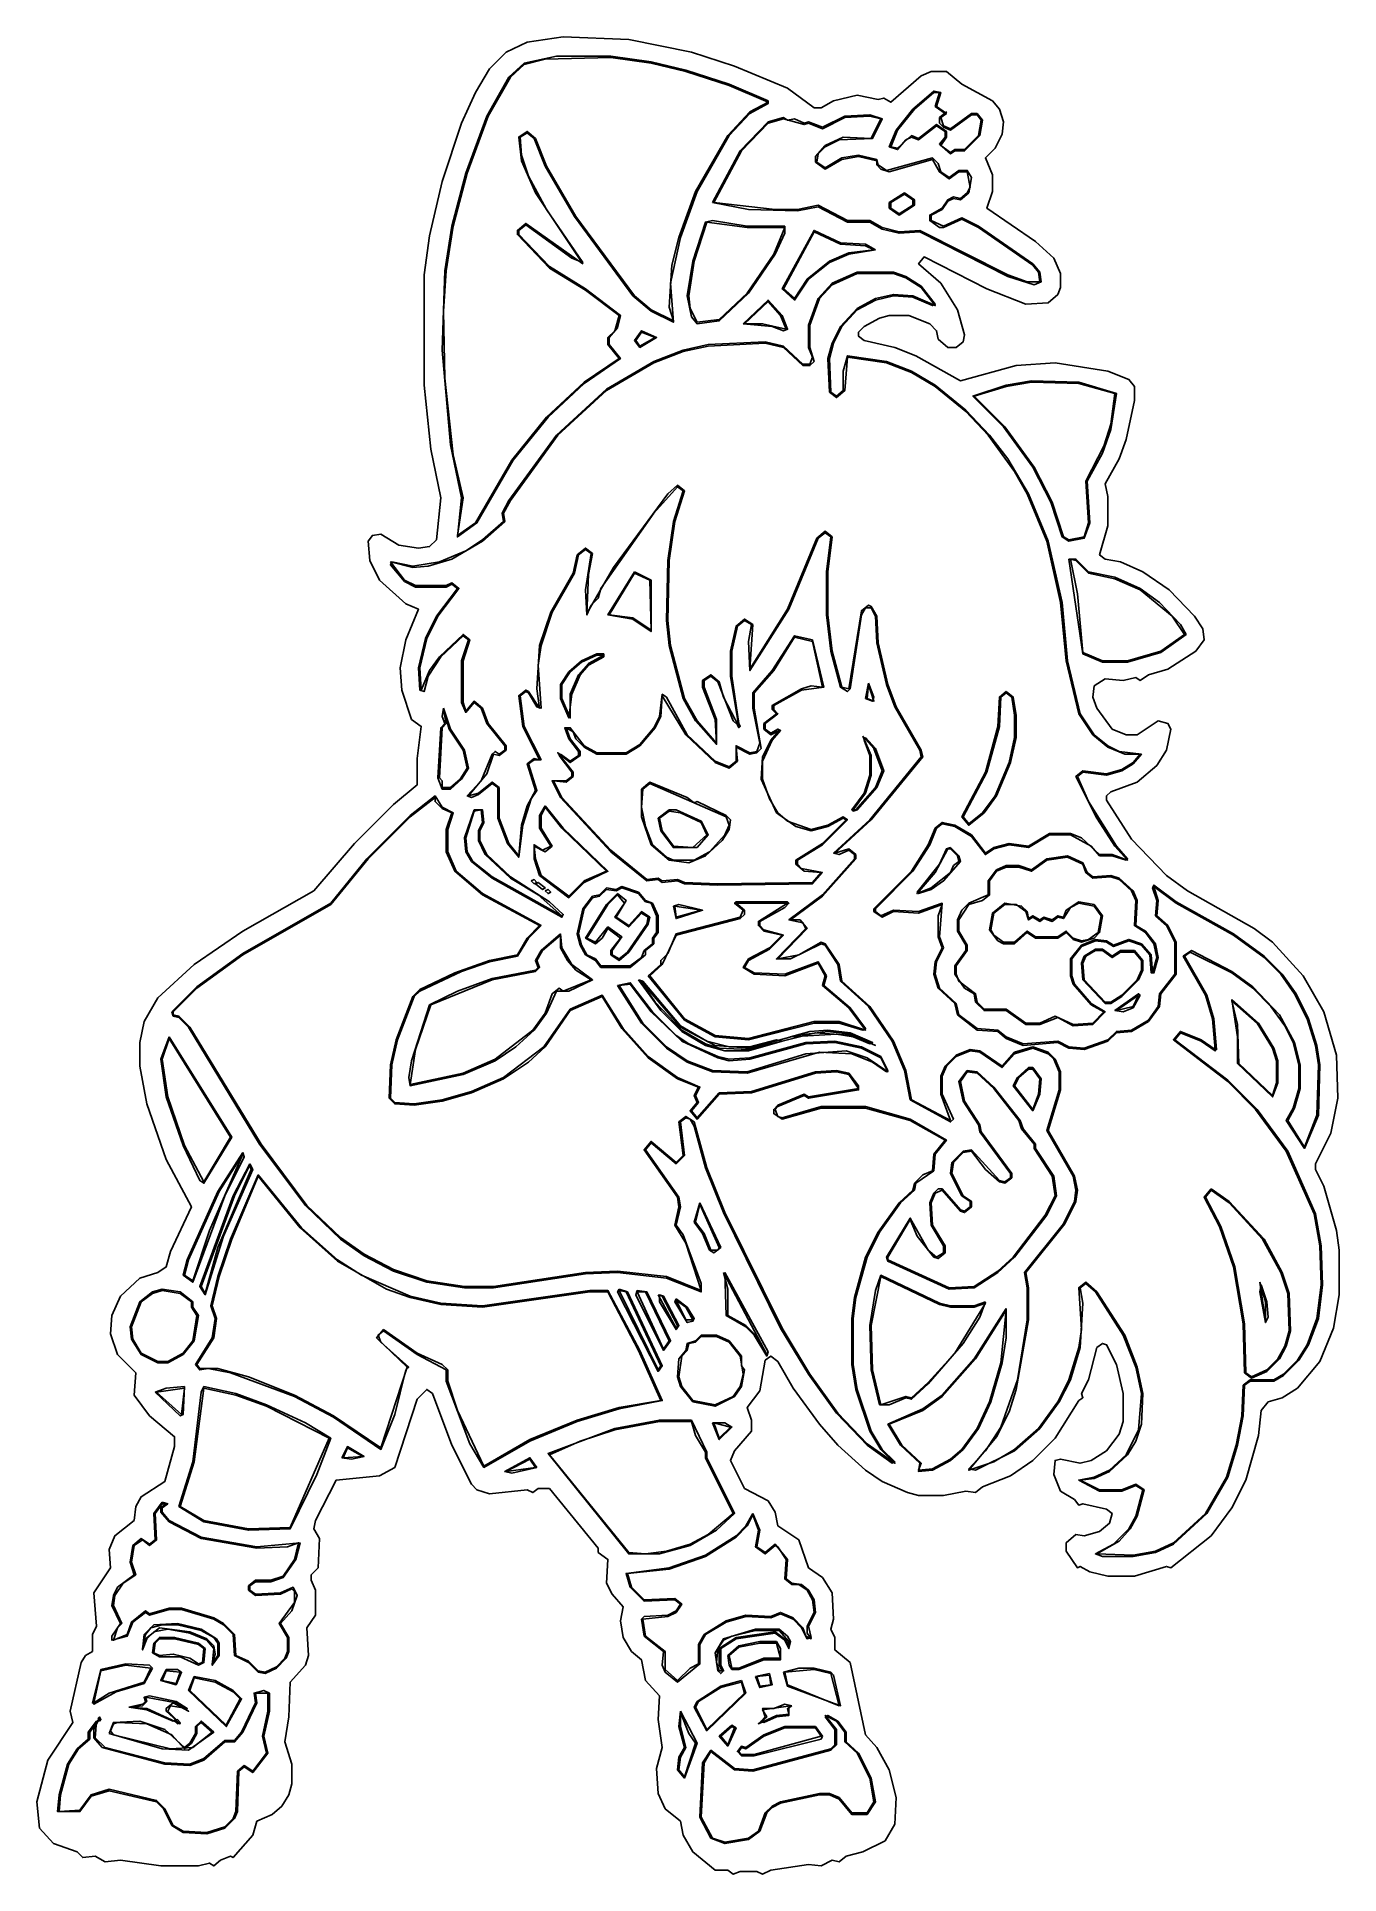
# Model space of a CAD drawing. Header units: millimetres. Extents: x 2 to 58.7, y 4.1 to 84.
import ezdxf

# ---------------------------------------------------------------- set-up
doc = ezdxf.new("R2010")
doc.units = ezdxf.units.MM
for name, color, linetype in [('CUT_OUTER_METAL', 7, 'Continuous'), ('FILL_BLUE', 7, 'Continuous'), ('FILL_HAIR', 7, 'Continuous'), ('FILL_SKIN', 7, 'Continuous'), ('FILL_WHITE', 7, 'Continuous'), ('RAISED_METAL_DETAILS', 7, 'Continuous')]:
    doc.layers.add(name, color=color, linetype=linetype)

msp = doc.modelspace()

# ---------------------------------------------------------------- linework, layer by layer
at = {"layer": 'CUT_OUTER_METAL'}
msp.add_lwpolyline([(41.571, 82.485), (40.904, 82.485), (40.48, 82.303), (39.147, 81.152), (38.844, 81.333), (38.601, 81.273), (37.693, 81.455), (36.662, 81.212), (36.117, 80.909), (35.814, 80.909), (34.663, 81.758), (32.36, 82.727), (30.481, 83.333), (27.754, 83.879), (24.906, 84), (23.331, 83.758), (22.422, 83.333), (21.695, 82.606), (21.089, 81.576), (20.483, 80.242), (19.634, 77.697), (19.089, 75.333), (18.846, 73.636), (18.846, 68.848), (19.149, 66.061), (19.574, 63.939), (19.392, 62.121), (19.089, 61.818), (18.604, 61.758), (17.756, 61.879), (16.968, 62.364), (16.604, 62.303), (16.423, 62.061), (16.483, 61.212), (16.907, 60.364), (18.059, 59.333), (18.604, 59.091), (18.059, 57.758), (17.816, 56.545), (17.877, 55.576), (18.301, 54.303), (18.725, 54), (18.543, 52.606), (18.543, 51.455), (17.513, 50.606), (15.817, 48.909), (14.059, 46.848), (10.969, 45.091), (8.848, 43.636), (7.272, 42.182), (6.666, 41.152), (6.484, 40.242), (6.484, 39.212), (6.787, 37.576), (7.636, 35.152), (8.727, 33.091), (7.818, 31.152), (7.636, 30.485), (7.272, 30.242), (6.484, 30), (5.636, 29.212), (5.272, 28.364), (5.212, 27.576), (5.515, 26.667), (6.303, 25.879), (6.242, 24.909), (6.909, 24), (7.999, 23.091), (7.999, 22.667), (7.575, 21.152), (6.545, 20.485), (6.303, 20.061), (6.242, 19.455), (5.394, 18.788), (5.151, 18.182), (5.212, 17.394), (4.485, 16.303), (4.606, 14.848), (4.424, 14.485), (4.424, 13.758), (4.121, 13.576), (3.939, 13.273), (3.454, 11.152), (3.576, 10.667), (2.485, 9.03), (2, 7.212), (2.121, 6.061), (2.727, 5.394), (3.757, 5.03), (4, 4.788), (4.545, 4.848), (4.969, 4.606), (5.636, 4.667), (7.393, 4.424), (9.03, 4.424), (9.514, 4.545), (9.696, 4.424), (9.999, 4.667), (10.423, 4.848), (10.544, 4.788), (11.393, 5.758), (11.575, 6.364), (12.241, 6.667), (12.665, 7.03), (12.968, 7.515), (13.09, 8), (13.09, 8.848), (12.787, 9.818), (12.968, 10.909), (13.029, 12.424), (13.696, 13.152), (13.817, 13.576), (13.756, 14.788), (14.12, 15.333), (14.12, 16.424), (13.938, 16.848), (13.938, 17.091), (14.241, 17.394), (14.302, 18.667), (14.059, 19.091), (14.12, 19.455), (15.029, 21.212), (16.907, 21.394), (17.574, 21.758), (18.543, 24.727), (18.968, 25.152), (19.21, 24.97), (20.058, 22.727), (20.907, 21.03), (21.149, 20.788), (21.695, 20.606), (23.331, 20.788), (23.573, 20.667), (23.816, 20.848), (24.3, 20.848), (26.421, 18.242), (26.421, 18.061), (26.845, 17.758), (26.785, 16.727), (27.027, 16.242), (27.512, 15.697), (27.391, 15.091), (27.512, 14.364), (27.876, 13.758), (28.3, 13.394), (28.482, 12.485), (29.088, 11.818), (29.027, 10.788), (29.209, 9.576), (28.966, 8.667), (29.027, 7.576), (29.33, 6.909), (29.997, 6.364), (30.118, 5.758), (30.542, 5.03), (31.511, 4.242), (32.057, 4.242), (32.299, 4.061), (32.602, 4.182), (33.329, 4.182), (33.572, 4.061), (33.935, 4.242), (35.572, 4.485), (36.117, 4.424), (36.602, 4.667), (36.905, 4.606), (37.208, 4.848), (37.935, 5.03), (38.904, 5.515), (39.329, 6.242), (39.389, 7.394), (39.086, 8.606), (38.541, 9.576), (38.056, 10.121), (37.39, 13.273), (36.723, 13.818), (36.723, 14.364), (36.541, 14.727), (36.662, 15.152), (36.602, 16.303), (36.178, 16.97), (35.572, 17.394), (35.147, 18.606), (34.238, 19.212), (34.117, 19.818), (33.814, 20.303), (32.784, 20.848), (32.178, 22.061), (32.36, 22.485), (33.087, 23.333), (33.087, 23.818), (32.905, 24.364), (33.451, 25.091), (33.693, 26.424), (33.935, 26.606), (34.238, 26.364), (34.905, 25.212), (36.056, 23.636), (36.844, 22.727), (38.056, 21.636), (38.783, 21.152), (39.874, 20.667), (40.359, 20.545), (41.45, 20.545), (42.419, 20.727), (42.843, 20.667), (43.146, 20.909), (44.358, 21.394), (45.328, 22.061), (46.297, 23.03), (47.328, 24.667), (47.509, 24.788), (47.449, 24.97), (47.752, 25.576), (48.115, 26.97), (48.358, 27.152), (48.54, 27.091), (48.964, 26.242), (49.267, 24.97), (49.267, 23.758), (49.085, 23.212), (48.54, 22.485), (47.873, 22.061), (47.388, 21.939), (46.54, 22.121), (46.297, 22.061), (46.237, 21.455), (46.54, 20.727), (47.146, 20.364), (47.328, 20.121), (47.509, 20.182), (48.54, 19.939), (48.782, 19.758), (48.661, 19.333), (48.237, 18.97), (47.57, 18.788), (47.206, 18.848), (46.782, 18.485), (46.782, 18.121), (47.267, 17.394), (47.388, 17.455), (47.812, 17.212), (48.6, 17.03), (49.752, 17.03), (51.145, 17.455), (51.327, 17.394), (53.084, 18.788), (53.993, 20), (54.599, 21.212), (55.145, 23.152), (55.266, 24.242), (55.569, 24.606), (56.175, 24.788), (56.842, 25.212), (57.811, 26.364), (58.417, 27.818), (58.66, 29.273), (58.66, 31.212), (58.538, 32.061), (57.993, 34), (57.629, 34.727), (57.629, 34.97), (58.296, 36.303), (58.599, 37.818), (58.538, 39.697), (57.993, 41.576), (57.084, 43.152), (55.751, 44.606), (54.963, 45.212), (52.054, 46.848), (51.145, 47.515), (49.63, 49.091), (48.54, 50.788), (48.54, 50.97), (48.721, 51.152), (49.873, 51.576), (50.721, 52.303), (51.145, 52.97), (51.327, 53.879), (51.206, 54.121), (50.782, 54.242), (49.873, 53.636), (49.388, 53.636), (48.782, 53.879), (48.115, 54.788), (47.934, 55.273), (47.994, 55.758), (48.479, 56.061), (49.267, 56), (49.812, 56.121), (49.994, 56), (50.358, 56.242), (51.206, 56.485), (52.418, 57.273), (52.781, 57.758), (52.721, 58.242), (52.357, 58.788), (51.267, 59.939), (50.115, 60.727), (49.146, 61.152), (48.479, 61.273), (48.237, 61.455), (48.6, 62.727), (48.6, 64), (48.479, 64.545), (49.085, 65.636), (49.388, 66.485), (49.752, 68.182), (49.752, 68.788), (49.509, 69.091), (48.6, 69.455), (46.297, 69.818), (44.601, 69.697), (42.177, 69.03), (40.238, 70.121), (39.329, 70.485), (37.996, 70.788), (37.753, 70.97), (37.753, 71.152), (37.996, 71.394), (38.662, 71.758), (39.086, 71.879), (39.935, 71.879), (40.844, 71.515), (41.147, 71.212), (41.207, 70.848), (41.631, 70.485), (41.995, 70.485), (42.298, 70.727), (42.359, 71.03), (42.056, 72.121), (41.328, 73.273), (40.359, 74.121), (40.601, 74.424), (43.328, 73.03), (45.025, 72.364), (45.994, 72.424), (46.419, 72.788), (46.54, 73.091), (46.54, 73.697), (46.237, 74.364), (45.449, 75.091), (43.328, 76.545), (43.571, 77.273), (43.571, 78), (43.268, 78.727), (43.692, 79.152), (43.995, 79.758), (44.055, 80.303), (43.874, 80.848), (43.571, 81.212), (42.237, 81.939)], close=True, dxfattribs=at)
at = {"layer": 'FILL_BLUE'}
for points in [[(32.784, 71.515), (33.572, 71.515), (34.602, 71.273), (34.36, 71.879), (33.814, 72.485)], [(42.783, 68.364), (44.116, 67.03), (45.389, 65.273), (46.176, 63.758), (46.661, 62.242), (46.903, 62.121), (47.57, 62.242), (47.752, 62.848), (47.631, 64.667), (48.418, 66.182), (48.721, 67.152), (48.903, 68.485), (47.328, 68.909), (45.267, 68.97), (44.177, 68.788)], [(46.964, 61.273), (47.267, 59.758), (47.509, 57.212), (48.358, 56.848), (49.449, 56.848), (50.903, 57.273), (51.933, 58), (51.388, 58.788), (49.994, 59.939), (48.903, 60.424), (47.752, 60.667), (47.206, 61.212)], [(21.028, 50.303), (20.664, 49.152), (20.725, 48.545), (20.967, 48.121), (21.816, 47.455), (24.846, 45.758), (23.816, 46.667), (22.604, 47.394), (21.513, 48.424), (21.21, 49.03), (21.21, 49.455), (21.392, 49.818), (21.331, 50.364)], [(24.119, 50.485), (23.937, 50.121), (23.937, 49.576), (24.421, 48.788), (24.119, 48.545), (23.634, 48.788), (23.694, 48.242), (23.937, 47.515), (25.149, 46.606), (25.815, 47.273), (26.785, 47.697), (24.846, 49.576)], [(28.663, 43.152), (30.178, 41.273), (31.511, 40.545), (32.966, 40.424), (35.814, 41.152), (36.905, 41.152), (38.056, 40.788), (37.329, 41.758), (36.178, 42.727), (36.299, 43.152), (35.996, 43.697), (34.541, 43.152), (33.208, 43.212), (32.723, 43.515), (32.966, 43.879), (33.875, 44.364), (34.42, 44.909), (33.632, 45.091), (33.39, 45.333), (33.39, 45.515), (34.663, 46.303), (32.42, 46.303), (32.784, 46), (32.784, 45.818), (32.602, 45.636), (29.815, 44.909), (29.209, 43.636)], [(24.785, 44.909), (23.997, 44.242), (23.755, 43.818), (23.876, 43.515), (23.694, 43.333), (21.816, 42.97), (19.149, 41.879), (18.483, 39.939), (18.24, 38.424), (20.543, 38.909), (21.937, 39.515), (23.573, 40.788), (24.119, 41.515), (24.421, 42.364), (24.724, 42.606), (24.906, 42.485), (26.118, 42.97), (25.452, 43.394), (25.088, 43.818), (24.785, 44.364)], [(49.752, 44.182), (49.146, 44.182), (48.782, 43.939), (48.358, 44.242), (48.055, 44.242), (47.631, 44), (47.509, 43.697), (47.57, 42.97), (48.479, 42), (48.721, 42), (49.206, 42.303), (49.873, 42.97), (50.055, 43.394), (50.055, 43.818)], [(27.33, 42.727), (28.36, 41.091), (29.391, 40.061), (30.3, 39.455), (31.39, 39.03), (32.905, 38.97), (35.45, 39.758), (37.208, 39.879), (38.117, 39.576), (39.026, 38.97), (38.723, 39.576), (37.874, 40), (36.723, 40.242), (35.45, 40.182), (33.026, 39.515), (32.117, 39.455), (31.633, 39.576), (30.057, 40.303), (28.724, 41.576), (27.815, 42.788)], [(10.969, 35.394), (9.939, 33.758), (8.605, 30.788), (8.424, 30.121), (8.787, 29.879), (9.514, 32.061)], [(8.969, 26.242), (9.09, 26.061), (9.878, 26.061), (11.211, 25.697), (13.211, 24.909), (14.908, 24), (16.968, 22.606), (18.119, 26.121), (16.786, 27.394), (17.089, 27.758), (18.543, 26.727), (19.634, 26.242), (19.877, 26), (19.877, 25.515), (20.301, 24.242), (21.452, 21.818), (23.452, 22.97), (25.512, 23.818), (27.33, 24.364), (29.148, 24.667), (28.179, 26.848), (26.845, 29.394), (26.058, 29.394), (21.392, 28.727), (19.574, 28.848), (18.24, 29.152), (17.21, 29.515), (15.089, 30.727), (13.453, 32.182), (11.635, 34.424), (10.484, 31.697), (9.939, 30.061), (9.636, 28.788), (9.817, 28.242), (9.696, 27.394)], [(30.845, 33.212), (30.663, 32.424), (31.027, 31.939), (31.33, 31.212), (31.633, 31.212), (31.693, 31.333)], [(28.118, 29.394), (29.269, 26.909), (29.512, 27.273), (28.482, 29.394)], [(29.815, 29.03), (30.239, 28.182), (30.542, 28.182), (30.239, 28.727)], [(7.212, 25.03), (8.302, 24.061), (8.424, 25.212)], [(31.451, 23.697), (31.693, 23.03), (32.178, 23.515)], [(15.332, 22.182), (16.18, 22.242), (15.514, 22.606)], [(23.694, 21.758), (23.452, 22.121), (22.422, 21.576)], [(7.151, 14.121), (7.09, 13.697), (7.333, 13.576), (7.939, 13.636), (8.666, 13.455), (9.03, 13.212), (9.211, 13.273), (9.272, 13.879), (9.03, 14.061), (7.999, 14.303), (7.333, 14.303)], [(34.178, 14.121), (33.451, 14.121), (32.542, 13.939), (32.117, 13.576), (32.239, 13.03), (32.542, 13.03), (33.632, 13.455), (34.36, 13.455)]]:
    msp.add_lwpolyline(points, close=True, dxfattribs=at)
at = {"layer": 'FILL_HAIR'}
for points in [[(37.693, 73.697), (36.602, 73.212), (36.056, 72.606), (35.632, 71.455), (35.632, 70.485), (35.814, 69.879), (35.632, 69.697), (35.329, 69.697), (34.481, 70.485), (33.693, 70.667), (31.209, 70.545), (30.118, 70.303), (28.845, 69.818), (26.785, 68.606), (24.664, 66.667), (22.604, 63.818), (22.301, 63.273), (22.361, 62.909), (21.392, 62.061), (20.058, 61.273), (19.028, 60.97), (18.362, 60.909), (17.392, 61.152), (17.998, 60.364), (18.483, 60.121), (19.816, 60.121), (20.058, 60.242), (20.361, 60), (19.452, 58.788), (18.968, 57.818), (18.665, 56.545), (18.725, 55.576), (19.089, 56.424), (19.513, 57.03), (20.543, 58), (20.846, 57.758), (20.543, 56.848), (20.543, 55.03), (20.664, 54.667), (21.028, 55.091), (21.392, 54.788), (21.634, 54.121), (22.422, 53.152), (22.422, 52.97), (22.119, 52.727), (21.876, 52.788), (21.573, 51.939), (20.786, 50.97), (21.21, 51.091), (21.816, 51.576), (22.119, 51.333), (22.119, 50), (22.543, 48.909), (22.967, 48.364), (23.088, 49.697), (23.331, 50.545), (23.694, 51.212), (23.331, 52.364), (23.634, 52.606), (23.876, 52.545), (23.149, 54), (22.967, 55.333), (23.27, 55.576), (23.391, 55.515), (23.876, 54.788), (23.755, 55.636), (23.876, 57.515), (24.361, 58.97), (25.33, 60.667), (25.512, 61.455), (25.876, 61.758), (26.179, 61.515), (25.997, 60.606), (25.936, 58.909), (27.088, 60.909), (29.451, 64.121), (29.875, 64.485), (30.178, 64.242), (29.754, 62.909), (29.512, 61.212), (29.451, 58.606), (29.572, 57.515), (30.178, 55.212), (30.724, 54.242), (31.572, 53.273), (31.511, 54.303), (30.966, 55.697), (30.966, 56), (31.33, 56.242), (31.693, 55.939), (31.875, 55.273), (32.542, 54), (32.178, 56.182), (32.178, 57.273), (32.42, 58.364), (32.784, 58.667), (33.148, 58.424), (33.026, 56.485), (34.663, 59.091), (35.935, 62.182), (36.299, 62.485), (36.602, 62.242), (36.42, 60.727), (36.42, 58.848), (36.602, 57.273), (37.026, 55.697), (37.329, 55.636), (37.874, 59.03), (38.177, 59.273), (38.299, 59.212), (38.541, 58.788), (38.601, 57.636), (39.026, 55.818), (39.389, 54.848), (40.48, 52.97), (40.541, 52.667), (38.299, 49.939), (36.723, 48.485), (37.329, 48.667), (37.632, 48.424), (37.632, 48.242), (36.178, 46.606), (34.784, 45.576), (35.208, 45.576), (35.511, 45.212), (34.238, 43.879), (35.147, 44.061), (36.117, 44.606), (36.299, 44.545), (36.905, 43.636), (37.026, 42.909), (38.238, 41.818), (39.268, 40.303), (39.813, 39.03), (40.056, 37.758), (41.753, 36.848), (41.328, 38), (41.328, 38.788), (41.51, 39.212), (41.995, 39.697), (42.601, 39.939), (43.025, 39.879), (43.995, 39.212), (44.54, 39.818), (45.328, 40.061), (45.994, 39.818), (46.297, 39.515), (46.54, 38.97), (46.54, 38.182), (45.994, 36.424), (47.146, 34.424), (47.267, 33.818), (47.206, 33.333), (46.722, 32.364), (45.025, 30.242), (45.146, 29.576), (45.146, 28.182), (44.601, 25.152), (44.298, 24.182), (43.752, 23.091), (42.54, 21.636), (43.631, 22), (44.54, 22.545), (45.57, 23.455), (46.419, 24.606), (46.903, 25.576), (47.328, 26.97), (47.449, 27.758), (47.328, 29.576), (47.631, 29.818), (48.115, 29.394), (49.327, 27.515), (49.873, 26.121), (50.115, 24.97), (50.055, 23.636), (49.812, 22.909), (49.449, 22.303), (48.661, 21.576), (47.994, 21.273), (47.388, 21.212), (48.237, 20.788), (49.206, 20.788), (49.812, 21.03), (50.176, 20.788), (49.873, 19.636), (49.57, 19.091), (49.085, 18.545), (48.115, 18), (49.691, 17.939), (50.661, 18.121), (51.448, 18.485), (52.842, 19.758), (53.751, 21.333), (54.175, 22.727), (54.418, 24), (54.478, 25.333), (54.781, 25.576), (55.811, 25.576), (56.236, 25.818), (56.842, 26.424), (57.266, 27.091), (57.69, 28.242), (57.872, 29.697), (57.811, 31.394), (57.569, 32.788), (56.357, 35.515), (55.024, 37.333), (53.812, 38.545), (51.448, 40.364), (51.751, 40.727), (52.66, 40.364), (53.266, 39.939), (53.145, 41.273), (52.842, 42.303), (51.873, 44), (52.236, 44.242), (53.993, 43.333), (54.902, 42.667), (56.054, 41.455), (56.72, 40.242), (56.963, 39.273), (56.963, 38.242), (56.72, 37.394), (56.417, 36.848), (57.145, 35.697), (57.69, 37.091), (57.751, 39.273), (57.629, 40.121), (57.266, 41.273), (56.72, 42.364), (56.114, 43.212), (55.387, 43.939), (54.054, 44.909), (51.57, 46.303), (50.6, 47.03), (50.782, 46.424), (50.721, 45.758), (51.206, 45.333), (51.57, 44.606), (51.57, 43.212), (50.903, 42.364), (50.842, 41.818), (50.358, 41.152), (49.63, 40.727), (48.964, 40.667), (48.6, 40.303), (47.57, 39.939), (46.903, 40), (46.419, 40.242), (44.904, 40.121), (44.177, 40.424), (43.813, 40.727), (42.904, 40.788), (42.056, 41.455), (41.934, 41.939), (41.207, 42.606), (41.025, 43.212), (41.086, 43.758), (41.389, 44.364), (41.207, 44.848), (41.207, 45.758), (41.389, 46.242), (40.359, 45.879), (39.268, 45.939), (38.783, 45.697), (38.42, 45.939), (38.42, 46.061), (40.056, 47.697), (40.783, 48.848), (41.086, 49.576), (41.389, 49.818), (41.934, 49.697), (42.662, 49.273), (43.268, 48.485), (43.631, 48.727), (44.298, 48.909), (45.146, 48.788), (46.055, 49.333), (46.964, 49.333), (47.449, 49.152), (48.237, 48.424), (48.782, 48.424), (49.449, 48.182), (48.903, 48.788), (48.115, 50), (47.206, 51.818), (47.509, 52.061), (48.54, 51.939), (49.206, 52.121), (49.691, 52.424), (49.994, 52.788), (49.327, 52.788), (48.6, 53.091), (47.934, 53.636), (47.328, 54.545), (46.782, 56.848), (46.54, 59.394), (45.934, 62.061), (45.086, 64.121), (44.54, 65.091), (43.389, 66.667), (42.419, 67.697), (41.086, 68.788), (40.056, 69.394), (38.965, 69.818), (37.268, 70.061), (37.147, 68.606), (36.784, 68.303), (36.481, 68.545), (36.42, 70), (36.602, 70.667), (36.965, 71.394), (37.693, 72.182), (38.48, 72.606), (39.268, 72.788), (40.116, 72.727), (41.086, 72.303), (40.48, 73.091), (39.813, 73.515), (39.268, 73.697)], [(44.177, 55.515), (44.48, 55.273), (44.601, 54.485), (44.601, 53.515), (44.358, 52.424), (43.752, 50.97), (43.207, 50.242), (42.54, 49.697), (42.237, 50.061), (43.268, 52), (43.813, 54), (43.874, 55.273)], [(53.084, 33.879), (53.872, 33.333), (55.387, 31.697), (56.175, 30.242), (56.478, 29.333), (56.539, 27.697), (56.357, 27.03), (56.054, 26.485), (55.508, 25.939), (54.842, 25.636), (54.539, 25.879), (54.478, 28), (54.054, 30.485), (53.448, 32.242), (52.781, 33.515)]]:
    msp.add_lwpolyline(points, close=True, dxfattribs=at)
at = {"layer": 'FILL_SKIN'}
for points in [[(43.086, 80.364), (42.904, 80.606), (42.662, 80.606), (41.753, 79.939), (41.45, 80.061), (41.268, 80.242), (41.268, 80.485), (41.571, 80.727), (41.51, 80.667), (41.086, 80.97), (41.268, 81.576), (41.025, 81.576), (40.177, 80.848), (39.45, 79.939), (39.147, 79.212), (39.45, 79.152), (40.056, 79.697), (40.359, 79.576), (41.147, 80.182), (41.571, 79.879), (41.571, 79.636), (41.328, 79.273), (41.753, 78.97), (41.934, 79.091), (42.359, 79.091), (42.965, 79.697)], [(31.451, 76.788), (34.117, 76.485), (35.087, 76.485), (35.996, 76.667), (37.268, 76), (38.238, 76), (38.783, 75.697), (39.51, 75.515), (40.419, 75.576), (44.237, 73.636), (45.086, 73.333), (45.631, 73.333), (45.57, 73.758), (45.328, 74.061), (42.965, 75.697), (42.237, 76.061), (41.45, 75.697), (41.268, 75.697), (40.844, 76), (40.844, 76.242), (41.389, 76.545), (41.631, 76.909), (41.874, 77.03), (42.177, 76.97), (42.48, 77.212), (42.601, 77.455), (42.48, 78.121), (42.116, 78.121), (41.692, 77.818), (41.268, 78.121), (40.965, 78.667), (39.086, 78.121), (38.723, 78.242), (38.541, 78.424), (38.541, 78.606), (37.753, 78.788), (37.026, 78.667), (36.299, 78.242), (35.875, 78.545), (35.875, 78.788), (36.299, 79.273), (37.087, 79.636), (38.299, 79.576), (38.723, 80.424), (38.238, 80.545), (37.147, 80.485), (36.178, 80), (35.572, 80.242), (35.39, 80.182), (34.481, 80.424), (33.814, 80.242), (32.663, 79.03)], [(39.753, 77.212), (40.177, 76.909), (40.177, 76.667), (39.51, 76.242), (39.086, 76.545), (39.086, 76.788)], [(27.997, 60.667), (26.906, 58.848), (27.936, 58.727), (28.724, 58.182), (28.663, 60.364)], [(35.753, 57.697), (34.966, 57.879), (34.057, 56.424), (33.208, 55.455), (33.208, 54.788), (33.511, 53.03), (33.329, 52.848), (33.026, 52.788), (32.42, 53.091), (32.481, 52.485), (32.117, 52.182), (31.511, 52.424), (30.239, 53.636), (29.209, 55.333), (29.148, 54.424), (28.906, 53.939), (28.239, 53.152), (27.633, 52.788), (26.361, 52.788), (25.815, 53.091), (25.452, 53.455), (25.33, 53.758), (25.027, 53.939), (25.209, 53.455), (25.633, 52.909), (25.633, 52.727), (25.209, 52.424), (24.664, 52.848), (25.33, 52), (25.33, 51.818), (25.027, 51.576), (24.482, 51.636), (24.846, 50.909), (26.967, 48.606), (28.542, 47.333), (29.027, 47.394), (29.209, 47.273), (29.875, 47.333), (30.178, 47.212), (31.633, 47.152), (35.753, 47.212), (36.117, 47.636), (35.39, 47.697), (35.026, 48), (35.026, 48.182), (36.178, 48.909), (37.208, 49.939), (37.087, 50), (36.42, 49.636), (35.693, 49.455), (35.026, 49.636), (34.178, 50.242), (33.511, 51.697), (33.572, 52.667), (33.935, 53.394), (34.299, 53.818), (33.935, 53.636), (33.632, 53.879), (33.632, 54.121), (34.178, 54.545), (33.996, 54.727), (33.996, 54.909), (35.269, 55.636), (35.693, 55.758), (36.178, 55.697)], [(38.177, 55.818), (38.117, 55.212), (38.42, 55.091)], [(28.3, 51.273), (28.663, 51.576), (30.3, 50.909), (30.603, 50.667), (30.724, 50.727), (31.996, 50.121), (32.178, 49.939), (32.117, 49.515), (31.814, 49.03), (31.087, 48.364), (30.36, 48.061), (29.512, 48.182), (28.724, 48.848), (28.3, 50.061)], [(29.088, 50), (29.209, 49.455), (29.694, 48.788), (30.542, 48.727), (31.148, 49.273), (30.906, 49.818), (29.997, 50.242), (29.512, 50.303)], [(41.753, 48.667), (41.631, 48.667), (41.086, 47.636), (40.298, 46.727), (40.904, 46.97), (41.753, 47.636), (41.874, 47.939), (42.116, 48.121), (42.056, 48.364)], [(29.754, 46.182), (29.815, 45.697), (30.906, 46)], [(42.48, 38.97), (42.177, 38.545), (42.359, 37.697), (43.025, 36.667), (43.086, 36.364), (44.419, 34.545), (44.419, 34.364), (44.116, 34.121), (43.874, 34.182), (43.268, 34.727), (42.662, 35.515), (42.298, 35.455), (41.874, 35.03), (41.813, 34.545), (42.298, 33.576), (42.662, 33.333), (42.662, 33.091), (42.359, 32.848), (42.177, 32.909), (41.389, 33.818), (41.086, 33.697), (40.904, 33.273), (40.965, 32.303), (41.51, 31.394), (41.51, 31.091), (41.207, 30.848), (41.025, 30.909), (40.298, 31.818), (39.995, 32.545), (39.026, 30.909), (39.026, 30.788), (41.692, 29.576), (42.783, 29.636), (43.813, 30.303), (44.48, 30.909), (45.873, 32.727), (46.297, 33.576), (46.176, 34.424), (45.389, 35.636), (45.389, 35.818), (44.843, 36.485), (44.722, 36.848), (43.631, 38.242), (42.904, 38.909)], [(45.146, 39.091), (44.722, 38.727), (44.54, 38.364), (45.328, 37.333), (45.57, 38), (45.631, 38.667), (45.328, 39.091)], [(9.272, 25.212), (8.848, 22), (8.242, 20.061), (9.272, 19.455), (11.211, 19.091), (13.029, 19.152), (14.726, 23.03), (11.999, 24.424), (10.666, 24.909)], [(30.481, 23.758), (29.088, 23.758), (27.148, 23.394), (25.633, 22.909), (24.3, 22.303), (27.754, 18.061), (28.482, 18), (29.391, 18.121), (30.421, 18.424), (31.209, 18.848), (32.299, 19.758), (31.087, 22.182), (31.087, 22.424), (30.663, 23.152)]]:
    msp.add_lwpolyline(points, close=True, dxfattribs=at)
at = {"layer": 'FILL_WHITE'}
for points in [[(33.814, 81.152), (32.117, 81.879), (30.239, 82.485), (28.724, 82.848), (26.967, 83.091), (24.119, 83.03), (23.21, 82.788), (22.604, 82.242), (21.634, 80.545), (20.725, 78.061), (20.119, 75.758), (19.816, 73.818), (19.695, 72.061), (19.755, 69.152), (20.119, 65.818), (20.543, 63.939), (20.301, 62.303), (21.089, 62.848), (22.664, 65.576), (24.179, 67.455), (25.815, 68.97), (27.33, 70), (26.845, 70.606), (26.845, 70.909), (27.148, 71.212), (27.33, 71.879), (25.876, 72.97), (24.3, 73.939), (22.907, 75.394), (22.907, 75.576), (23.27, 75.879), (25.755, 74.121), (23.694, 77.212), (23.088, 78.606), (22.967, 79.636), (23.331, 79.879), (23.694, 79.576), (24.179, 78.364), (25.452, 76.182), (27.997, 72.727), (28.724, 72.121), (29.694, 71.636), (29.512, 72.242), (29.633, 74.061), (29.936, 75.273), (30.663, 77.273), (32.057, 79.697), (33.026, 80.727)], [(34.541, 75.697), (32.905, 75.697), (31.148, 75.939), (30.603, 74.242), (30.36, 72.727), (30.421, 72.182), (30.724, 71.576), (31.693, 71.697), (32.905, 72.848), (34.057, 74.545)], [(38.42, 74.727), (38.056, 74.909), (36.965, 74.97), (35.814, 75.515), (34.481, 73.03), (34.966, 72.606), (35.511, 73.455), (36.481, 74.242), (37.329, 74.606)], [(28.057, 70.788), (28.239, 70.545), (28.906, 70.909), (28.3, 71.152)], [(26.664, 57.091), (26.361, 57.091), (25.694, 56.788), (25.209, 56.364), (24.846, 55.818), (24.846, 55.212), (25.209, 54.364), (25.209, 55.394), (25.573, 56.242), (25.997, 56.727)], [(19.695, 54.727), (19.816, 54.121), (19.634, 53.939), (19.513, 51.758), (19.634, 51.636), (19.634, 51.333), (19.998, 51.333), (20.422, 51.697), (20.725, 52.182), (20.543, 52.97), (19.937, 53.879)], [(37.935, 53.576), (38.299, 52.727), (38.299, 51.879), (38.056, 51.091), (37.511, 50.364), (37.632, 50.364), (38.48, 51.333), (38.783, 52.061), (38.42, 53.03)], [(7.939, 41.576), (7.939, 41.455), (8.181, 41.394), (8.666, 40.909), (11.756, 35.818), (13.756, 33.152), (15.211, 31.758), (16.241, 31.03), (17.513, 30.364), (18.968, 29.879), (20.604, 29.636), (21.876, 29.636), (25.876, 30.242), (27.27, 30.303), (29.391, 30.061), (30.906, 29.455), (30.239, 31.515), (29.754, 32.303), (29.936, 33.091), (29.875, 33.515), (28.421, 35.576), (28.724, 35.939), (29.815, 35.03), (30.118, 35.333), (29.936, 36.788), (30.239, 37.03), (30.603, 36.788), (31.148, 34.788), (31.936, 32.848), (34.42, 27.818), (35.632, 25.818), (36.844, 24.121), (38.117, 22.788), (39.329, 21.939), (38.723, 22.545), (38.238, 23.333), (37.632, 25.152), (37.45, 26.242), (37.45, 28.242), (37.571, 29.152), (38.056, 30.909), (38.601, 32), (39.51, 33.273), (40.116, 33.818), (40.177, 34.121), (40.541, 34.485), (40.965, 34.667), (41.025, 35.394), (41.51, 36), (39.995, 36.848), (38.056, 37.394), (36.117, 37.394), (34.42, 36.909), (34.057, 37.152), (34.057, 37.333), (34.238, 37.515), (35.39, 38), (35.572, 37.879), (37.753, 38.242), (37.329, 38.848), (36.784, 38.97), (35.875, 38.909), (33.087, 38.061), (31.693, 38), (30.724, 36.909), (30.421, 37.273), (30.724, 37.636), (30.603, 37.939), (30.784, 38.303), (29.875, 38.667), (28.603, 39.576), (27.451, 40.848), (26.603, 42.242), (25.209, 41.636), (24.119, 40.061), (23.391, 39.394), (22.301, 38.667), (20.907, 38.061), (19.634, 37.697), (18.422, 37.515), (17.574, 37.576), (17.331, 37.818), (17.392, 39.273), (17.634, 40.364), (18.362, 42.242), (18.665, 42.545), (20.18, 43.273), (21.695, 43.818), (22.907, 44.061), (23.331, 44.788), (23.876, 45.333), (21.392, 46.667), (20.18, 47.697), (19.816, 48.545), (19.816, 49.515), (20.058, 50.242), (19.634, 50.424), (19.331, 50.727), (19.331, 50.909), (18.24, 50.061), (16.423, 48.242), (14.786, 46.242), (10.969, 44.061), (8.969, 42.606)], [(43.752, 47.697), (43.449, 47.273), (43.449, 46.667), (43.146, 46.424), (42.54, 46.242), (42.116, 45.576), (42.116, 45.091), (42.48, 44.485), (42.48, 44.242), (41.995, 43.576), (41.995, 43.212), (42.116, 42.909), (42.843, 42.364), (42.904, 42), (43.207, 41.697), (44.177, 41.697), (45.025, 41.091), (45.631, 41.091), (46.297, 41.394), (47.085, 41.03), (47.934, 41.091), (48.418, 41.576), (47.873, 41.879), (47.085, 42.788), (46.964, 43.152), (46.964, 43.879), (47.449, 44.485), (48.055, 44.727), (48.54, 44.667), (48.843, 44.485), (49.509, 44.727), (50.055, 44.545), (50.479, 44.061), (50.539, 43.273), (50.721, 43.939), (50.6, 44.545), (50.236, 45.03), (49.752, 45.333), (49.812, 46.424), (49.63, 46.848), (49.085, 47.333), (48.721, 47.455), (47.934, 47.394), (47.631, 47.636), (47.509, 48), (46.843, 48.303), (45.934, 48.182), (45.267, 47.697), (44.722, 47.879), (44.177, 47.879)], [(28.179, 46.727), (27.451, 46.97), (27.209, 46.848), (26.785, 46.909), (26.482, 46.606), (26.179, 46.545), (25.815, 46.061), (25.573, 44.97), (25.694, 44.485), (25.936, 44.061), (26.3, 43.879), (26.542, 43.576), (27.815, 43.576), (28.3, 43.939), (28.421, 44.242), (28.785, 44.545), (28.785, 44.788), (28.966, 45.03), (28.966, 45.758), (28.724, 46.303), (28.482, 46.364)], [(27.27, 46.727), (27.633, 46.424), (27.209, 45.697), (27.754, 45.333), (28.3, 45.939), (28.663, 45.697), (28.603, 45.394), (27.754, 44.182), (27.33, 43.818), (26.967, 44.061), (26.967, 44.242), (27.391, 44.788), (26.845, 45.212), (26.603, 44.788), (26.3, 44.545), (25.876, 44.788), (26.785, 46.242)], [(48.358, 45.758), (48.237, 45.03), (47.994, 44.788), (47.449, 44.606), (47.085, 44.727), (46.782, 45.03), (46.419, 44.788), (45.449, 44.788), (45.086, 45.03), (44.54, 44.545), (44.055, 44.545), (43.813, 44.667), (43.449, 45.152), (43.571, 45.879), (44.116, 46.303), (44.843, 46.182), (45.086, 45.939), (45.146, 45.636), (45.328, 45.758), (45.631, 45.576), (45.813, 45.697), (46.176, 45.576), (46.419, 45.758), (46.661, 45.697), (46.782, 46), (47.328, 46.364), (47.994, 46.242)], [(28.239, 42.97), (28.906, 42), (30.057, 40.788), (31.087, 40.182), (31.693, 40), (32.966, 39.939), (35.875, 40.667), (37.511, 40.545), (38.48, 40.121), (37.39, 40.606), (36.42, 40.727), (35.026, 40.545), (33.026, 40), (31.511, 40.121), (29.997, 40.909)], [(49.933, 42.303), (48.964, 41.636), (49.691, 41.818)], [(53.993, 42.061), (54.236, 41.03), (54.296, 39.333), (55.751, 37.939), (55.933, 38.485), (55.933, 39.455), (55.751, 40), (55.084, 41.091)], [(7.757, 40.424), (7.454, 39.515), (7.696, 37.879), (8.424, 35.758), (9.272, 34.182), (10.423, 36.121)], [(11.272, 34.909), (10.605, 33.576), (9.151, 29.636), (9.333, 29.333), (9.878, 31.333), (11.332, 34.727)], [(31.875, 30.242), (32.057, 29.515), (32.057, 28.364), (32.845, 27.939), (33.269, 27.515), (33.754, 26.667)], [(43.268, 28.909), (42.783, 28.727), (41.753, 28.727), (41.268, 28.848), (38.723, 30.061), (38.299, 27.939), (38.359, 26), (38.723, 24.485), (39.813, 24.848), (40.056, 24.788), (40.783, 25.455), (41.934, 26.727)], [(55.205, 29.818), (55.448, 28.121), (55.448, 28.97)], [(7.454, 29.455), (7.03, 29.333), (6.545, 28.97), (6.121, 27.879), (6.181, 27.333), (6.545, 26.727), (7.272, 26.364), (7.696, 26.364), (8.363, 26.727), (8.787, 27.273), (8.969, 28.364), (8.727, 28.727), (8.727, 28.97), (8.242, 29.333)], [(27.33, 29.455), (29.027, 26), (29.148, 26.182), (27.633, 29.394)], [(29.027, 29.273), (29.815, 27.818), (29.875, 27.939), (29.209, 29.212)], [(44.177, 28.606), (42.843, 26.485), (41.389, 24.848), (40.541, 24.242), (39.086, 23.636), (39.632, 22.727), (40.48, 21.939), (40.359, 21.636), (40.965, 21.697), (41.753, 22.121), (42.237, 22.545), (42.904, 23.455), (43.449, 24.606), (43.934, 26.303)], [(30.906, 27.455), (30.663, 27.212), (30.36, 27.152), (30.3, 26.848), (30.057, 26.606), (29.936, 25.697), (30.057, 25.273), (30.542, 24.667), (31.511, 24.485), (32.299, 24.848), (32.602, 25.273), (32.723, 25.818), (32.602, 26.606), (32.117, 27.212), (31.572, 27.455)], [(7.454, 20.182), (7.151, 19.758), (7.212, 18.606), (6.909, 18.364), (6.606, 18.606), (6.242, 18.364), (6.121, 17.636), (6.303, 17.091), (5.757, 16.727), (5.394, 16.182), (5.333, 15.758), (5.697, 14.97), (5.515, 14.788), (5.333, 14.242), (5.939, 14.485), (6.121, 15.03), (6.727, 15.515), (6.909, 15.394), (7.757, 15.636), (8.302, 15.636), (9.696, 15.212), (10.12, 14.97), (10.605, 14.485), (10.666, 13.576), (11.211, 13.333), (11.635, 12.909), (11.938, 12.848), (12.423, 13.091), (12.787, 13.455), (12.908, 13.758), (12.908, 14.364), (12.544, 14.97), (13.211, 15.879), (13.211, 16.364), (13.09, 16.485), (12.605, 16.242), (11.514, 16.182), (11.211, 16.424), (11.211, 16.606), (11.514, 16.848), (12.181, 16.848), (12.726, 17.03), (13.211, 17.758), (13.393, 18.485), (12.908, 18.303), (11.575, 18.242), (9.151, 18.667), (7.757, 19.394), (7.393, 19.818), (7.393, 20), (7.636, 20.182)], [(33.148, 19.697), (32.905, 19.212), (32.42, 18.727), (31.087, 17.879), (29.512, 17.333), (27.694, 17.152), (27.876, 16.545), (28.421, 16), (29.754, 16.061), (30.057, 15.818), (29.815, 15.455), (29.451, 15.273), (28.36, 15.152), (28.482, 14.424), (29.33, 13.758), (29.33, 12.97), (29.875, 12.485), (30.421, 13.03), (30.784, 13.212), (30.784, 14.061), (31.027, 14.485), (31.996, 15.091), (32.845, 15.333), (33.935, 15.273), (34.36, 15.455), (34.905, 15.212), (35.329, 14.788), (35.45, 14.424), (35.693, 14.303), (35.511, 14.545), (35.511, 14.848), (35.814, 15.455), (35.753, 16), (35.511, 16.424), (35.147, 16.667), (34.844, 16.667), (34.541, 16.909), (34.602, 17.758), (34.238, 18.303), (34.117, 18.364), (33.693, 18), (33.269, 18.303), (33.39, 19.03)], [(6.727, 14.485), (6.606, 13.879), (6.727, 14.303), (7.333, 14.788), (8.666, 14.606), (9.393, 14.303), (9.696, 14), (9.757, 13.636), (9.636, 13.212), (9.878, 13.576), (9.878, 14.121), (9.696, 14.364), (9.151, 14.667), (8.121, 14.909), (7.454, 14.909), (6.969, 14.788)], [(34.723, 14.182), (34.299, 14.667), (33.269, 14.667), (32.239, 14.424), (31.875, 14.242), (31.633, 13.879), (31.572, 13.273), (31.693, 12.909), (31.814, 12.909), (31.693, 13.152), (31.693, 13.879), (32.42, 14.364), (34.117, 14.606), (34.602, 14.242), (34.723, 13.939)], [(6.969, 13.03), (5.878, 13.152), (4.788, 12.909), (4.485, 11.515), (5.151, 11.939), (6.666, 12.424)], [(7.636, 12.909), (7.454, 12.485), (8.06, 12.364), (8.242, 12.848)], [(34.541, 12.848), (34.663, 12.303), (36.905, 11.394), (36.541, 12.788), (35.814, 12.97)], [(8.848, 12.606), (8.666, 12.061), (10.241, 10.545), (10.847, 11.697), (10.544, 12), (9.757, 12.424)], [(32.663, 12.424), (31.754, 12.182), (30.784, 11.576), (30.663, 11.333), (31.148, 10.364), (32.784, 11.939)], [(33.329, 12.667), (33.451, 12.242), (33.935, 12.303), (33.875, 12.727)], [(12.059, 11.939), (11.514, 11.939), (11.575, 11.515), (10.969, 10.242), (10.605, 9.818), (10.181, 9.818), (9.272, 9.03), (8.666, 8.788), (7.575, 8.848), (4.848, 9.576), (4.485, 10), (4.485, 10.364), (4.727, 10.848), (4.303, 10.242), (4.303, 9.939), (3.818, 9.515), (3.394, 8.848), (3.03, 7.515), (2.97, 6.788), (3.879, 6.848), (4.363, 7.515), (5.151, 7.758), (7.212, 7.273), (7.575, 6.909), (7.939, 6.182), (8.363, 5.939), (9.393, 5.879), (10.181, 6.121), (10.544, 6.485), (10.666, 6.788), (10.726, 8.545), (11.029, 8.788), (11.393, 8.545), (11.999, 9.333), (11.817, 10.061), (12.059, 11.152)], [(6.06, 11.333), (6.787, 11.273), (8.242, 10.606), (7.636, 11.152), (7.636, 11.273), (7.939, 11.515), (8.605, 11.152), (8.06, 11.515), (6.727, 11.758), (6.787, 11.576), (6.606, 11.394)], [(34.784, 11.394), (33.572, 11.212), (33.754, 10.909), (33.39, 10.606), (34.178, 10.97), (34.723, 11.03), (34.663, 11.273)], [(5.212, 10.303), (5.333, 10.121), (7.818, 9.515), (8.787, 9.576), (9.636, 10.242), (9.151, 10.667), (8.969, 10.485), (8.969, 10.182), (8.727, 9.758), (8.424, 9.515), (7.878, 10.121), (6.787, 10.606), (5.515, 10.667), (5.333, 10.606)], [(29.997, 11.091), (29.997, 10.485), (30.239, 9.576), (29.997, 9.152), (29.936, 8.606), (30.178, 8.303), (30.663, 9.758), (30.36, 10.182)], [(36.784, 10.727), (36.299, 10.97), (36.784, 10.364), (36.784, 9.697), (36.541, 9.455), (33.148, 8.545), (32.36, 8.606), (31.33, 9.394), (31.027, 8.909), (30.906, 6.545), (31.39, 5.636), (31.936, 5.455), (32.966, 5.636), (33.39, 5.939), (33.693, 6.727), (33.996, 7.03), (34.36, 7.212), (36.056, 7.576), (36.481, 7.576), (36.905, 7.394), (37.45, 6.727), (38.117, 6.727), (38.42, 7.212), (38.238, 8.242), (37.693, 9.333), (37.147, 9.818), (37.147, 10.242)], [(32.239, 10.485), (31.754, 10.061), (32.057, 9.697), (32.36, 10.424)], [(36.117, 10.061), (35.875, 10.424), (34.541, 10.424), (33.632, 10.061), (32.845, 9.515), (32.663, 9.576), (32.542, 9.394), (32.663, 9.273), (33.208, 9.273)]]:
    msp.add_lwpolyline(points, close=True, dxfattribs=at)
at = {"layer": 'RAISED_METAL_DETAILS'}
for points in [[(41.571, 82.485), (40.904, 82.485), (40.48, 82.303), (39.147, 81.152), (38.844, 81.333), (38.601, 81.273), (37.693, 81.455), (36.662, 81.212), (36.117, 80.909), (35.814, 80.909), (34.663, 81.758), (32.36, 82.727), (30.481, 83.333), (27.754, 83.879), (24.906, 84), (23.331, 83.758), (22.422, 83.333), (21.695, 82.606), (21.089, 81.576), (20.483, 80.242), (19.634, 77.697), (19.089, 75.333), (18.846, 73.636), (18.846, 68.848), (19.149, 66.061), (19.574, 63.939), (19.392, 62.121), (19.089, 61.818), (18.604, 61.758), (17.756, 61.879), (16.968, 62.364), (16.604, 62.303), (16.423, 62.061), (16.483, 61.212), (16.907, 60.364), (18.059, 59.333), (18.604, 59.091), (18.059, 57.758), (17.816, 56.545), (17.877, 55.576), (18.301, 54.303), (18.725, 54), (18.543, 52.606), (18.543, 51.455), (17.513, 50.606), (15.817, 48.909), (14.059, 46.848), (10.969, 45.091), (8.848, 43.636), (7.272, 42.182), (6.666, 41.152), (6.484, 40.242), (6.484, 39.212), (6.787, 37.576), (7.636, 35.152), (8.727, 33.091), (7.818, 31.152), (7.636, 30.485), (7.272, 30.242), (6.484, 30), (5.636, 29.212), (5.272, 28.364), (5.212, 27.576), (5.515, 26.667), (6.303, 25.879), (6.242, 24.909), (6.909, 24), (7.999, 23.091), (7.999, 22.667), (7.575, 21.152), (6.545, 20.485), (6.303, 20.061), (6.242, 19.455), (5.394, 18.788), (5.151, 18.182), (5.212, 17.394), (4.485, 16.303), (4.606, 14.848), (4.424, 14.485), (4.424, 13.758), (4.121, 13.576), (3.939, 13.273), (3.454, 11.152), (3.576, 10.667), (2.485, 9.03), (2, 7.212), (2.121, 6.061), (2.727, 5.394), (3.757, 5.03), (4, 4.788), (4.545, 4.848), (4.969, 4.606), (5.636, 4.667), (7.393, 4.424), (9.03, 4.424), (9.514, 4.545), (9.696, 4.424), (9.999, 4.667), (10.423, 4.848), (10.544, 4.788), (11.393, 5.758), (11.575, 6.364), (12.241, 6.667), (12.665, 7.03), (12.968, 7.515), (13.09, 8), (13.09, 8.848), (12.787, 9.818), (12.968, 10.909), (13.029, 12.424), (13.696, 13.152), (13.817, 13.576), (13.756, 14.788), (14.12, 15.333), (14.12, 16.424), (13.938, 16.848), (13.938, 17.091), (14.241, 17.394), (14.302, 18.667), (14.059, 19.091), (14.12, 19.455), (15.029, 21.212), (16.907, 21.394), (17.574, 21.758), (18.543, 24.727), (18.968, 25.152), (19.21, 24.97), (20.058, 22.727), (20.907, 21.03), (21.149, 20.788), (21.695, 20.606), (23.331, 20.788), (23.573, 20.667), (23.816, 20.848), (24.3, 20.848), (26.421, 18.242), (26.421, 18.061), (26.845, 17.758), (26.785, 16.727), (27.027, 16.242), (27.512, 15.697), (27.391, 15.091), (27.512, 14.364), (27.876, 13.758), (28.3, 13.394), (28.482, 12.485), (29.088, 11.818), (29.027, 10.788), (29.209, 9.576), (28.966, 8.667), (29.027, 7.576), (29.33, 6.909), (29.997, 6.364), (30.118, 5.758), (30.542, 5.03), (31.511, 4.242), (32.057, 4.242), (32.299, 4.061), (32.602, 4.182), (33.329, 4.182), (33.572, 4.061), (33.935, 4.242), (35.572, 4.485), (36.117, 4.424), (36.602, 4.667), (36.905, 4.606), (37.208, 4.848), (37.935, 5.03), (38.904, 5.515), (39.329, 6.242), (39.389, 7.394), (39.086, 8.606), (38.541, 9.576), (38.056, 10.121), (37.39, 13.273), (36.723, 13.818), (36.723, 14.364), (36.541, 14.727), (36.662, 15.152), (36.602, 16.303), (36.178, 16.97), (35.572, 17.394), (35.147, 18.606), (34.238, 19.212), (34.117, 19.818), (33.814, 20.303), (32.784, 20.848), (32.178, 22.061), (32.36, 22.485), (33.087, 23.333), (33.087, 23.818), (32.905, 24.364), (33.451, 25.091), (33.693, 26.424), (33.935, 26.606), (34.238, 26.364), (34.905, 25.212), (36.056, 23.636), (36.844, 22.727), (38.056, 21.636), (38.783, 21.152), (39.874, 20.667), (40.359, 20.545), (41.45, 20.545), (42.419, 20.727), (42.843, 20.667), (43.146, 20.909), (44.358, 21.394), (45.328, 22.061), (46.297, 23.03), (47.328, 24.667), (47.509, 24.788), (47.449, 24.97), (47.752, 25.576), (48.115, 26.97), (48.358, 27.152), (48.54, 27.091), (48.964, 26.242), (49.267, 24.97), (49.267, 23.758), (49.085, 23.212), (48.54, 22.485), (47.873, 22.061), (47.388, 21.939), (46.54, 22.121), (46.297, 22.061), (46.237, 21.455), (46.54, 20.727), (47.146, 20.364), (47.328, 20.121), (47.509, 20.182), (48.54, 19.939), (48.782, 19.758), (48.661, 19.333), (48.237, 18.97), (47.57, 18.788), (47.206, 18.848), (46.782, 18.485), (46.782, 18.121), (47.267, 17.394), (47.388, 17.455), (47.812, 17.212), (48.6, 17.03), (49.752, 17.03), (51.145, 17.455), (51.327, 17.394), (53.084, 18.788), (53.993, 20), (54.599, 21.212), (55.145, 23.152), (55.266, 24.242), (55.569, 24.606), (56.175, 24.788), (56.842, 25.212), (57.811, 26.364), (58.417, 27.818), (58.66, 29.273), (58.66, 31.212), (58.538, 32.061), (57.993, 34), (57.629, 34.727), (57.629, 34.97), (58.296, 36.303), (58.599, 37.818), (58.538, 39.697), (57.993, 41.576), (57.084, 43.152), (55.751, 44.606), (54.963, 45.212), (52.054, 46.848), (51.145, 47.515), (49.63, 49.091), (48.54, 50.788), (48.54, 50.97), (48.721, 51.152), (49.873, 51.576), (50.721, 52.303), (51.145, 52.97), (51.327, 53.879), (51.206, 54.121), (50.782, 54.242), (49.873, 53.636), (49.388, 53.636), (48.782, 53.879), (48.115, 54.788), (47.934, 55.273), (47.994, 55.758), (48.479, 56.061), (49.267, 56), (49.812, 56.121), (49.994, 56), (50.358, 56.242), (51.206, 56.485), (52.418, 57.273), (52.781, 57.758), (52.721, 58.242), (52.357, 58.788), (51.267, 59.939), (50.115, 60.727), (49.146, 61.152), (48.479, 61.273), (48.237, 61.455), (48.6, 62.727), (48.6, 64), (48.479, 64.545), (49.085, 65.636), (49.388, 66.485), (49.752, 68.182), (49.752, 68.788), (49.509, 69.091), (48.6, 69.455), (46.297, 69.818), (44.601, 69.697), (42.177, 69.03), (40.238, 70.121), (39.329, 70.485), (37.996, 70.788), (37.753, 70.97), (37.753, 71.152), (37.996, 71.394), (38.662, 71.758), (39.086, 71.879), (39.935, 71.879), (40.844, 71.515), (41.147, 71.212), (41.207, 70.848), (41.631, 70.485), (41.995, 70.485), (42.298, 70.727), (42.359, 71.03), (42.056, 72.121), (41.328, 73.273), (40.359, 74.121), (40.601, 74.424), (43.328, 73.03), (45.025, 72.364), (45.994, 72.424), (46.419, 72.788), (46.54, 73.091), (46.54, 73.697), (46.237, 74.364), (45.449, 75.091), (43.328, 76.545), (43.571, 77.273), (43.571, 78), (43.268, 78.727), (43.692, 79.152), (43.995, 79.758), (44.055, 80.303), (43.874, 80.848), (43.571, 81.212), (42.237, 81.939)], [(33.814, 81.212), (33.814, 81.091), (33.026, 80.667), (32.117, 79.697), (30.724, 77.273), (29.997, 75.273), (29.572, 73.273), (29.694, 71.576), (28.724, 72.061), (27.936, 72.727), (25.391, 76.182), (24.119, 78.364), (23.634, 79.576), (23.331, 79.818), (23.028, 79.636), (23.088, 78.848), (23.391, 77.939), (24.179, 76.485), (25.755, 74.182), (25.27, 74.364), (23.27, 75.818), (22.967, 75.576), (22.967, 75.394), (24.3, 74), (25.876, 73.03), (27.391, 71.879), (27.27, 71.333), (26.906, 70.909), (26.906, 70.606), (27.391, 70), (25.815, 68.909), (24.24, 67.455), (22.725, 65.576), (21.149, 62.848), (20.301, 62.242), (20.483, 63.939), (19.998, 66.242), (19.634, 70.364), (19.755, 73.818), (20.058, 75.758), (20.664, 78.061), (21.573, 80.545), (22.543, 82.242), (23.21, 82.848), (24.603, 83.152), (26.967, 83.152), (28.724, 82.909), (30.239, 82.545), (32.117, 81.939)], [(43.146, 80.364), (43.025, 79.697), (42.359, 79.03), (41.934, 79.03), (41.753, 78.909), (41.268, 79.333), (41.51, 79.636), (41.51, 79.879), (41.147, 80.121), (40.359, 79.515), (40.056, 79.636), (39.813, 79.515), (39.45, 79.091), (39.086, 79.212), (39.389, 79.939), (40.116, 80.848), (41.025, 81.636), (41.328, 81.576), (41.147, 80.97), (41.571, 80.667), (41.328, 80.485), (41.45, 80.121), (41.753, 80), (42.662, 80.667), (42.904, 80.667)], [(31.39, 76.788), (32.602, 79.03), (33.814, 80.303), (34.481, 80.485), (34.663, 80.364), (34.966, 80.424), (35.39, 80.242), (35.572, 80.303), (36.178, 80.061), (37.147, 80.545), (38.238, 80.606), (38.783, 80.424), (38.359, 79.576), (36.905, 79.515), (36.299, 79.212), (35.996, 78.909), (35.935, 78.545), (36.299, 78.303), (37.026, 78.727), (37.753, 78.848), (38.541, 78.667), (38.601, 78.424), (38.965, 78.182), (40.965, 78.727), (41.207, 78.485), (41.328, 78.121), (41.692, 77.879), (42.116, 78.182), (42.48, 78.182), (42.662, 77.879), (42.54, 77.212), (42.177, 76.909), (41.874, 76.97), (41.631, 76.848), (41.389, 76.485), (40.904, 76.242), (40.904, 76), (41.45, 75.758), (42.237, 76.121), (42.965, 75.758), (45.328, 74.121), (45.631, 73.758), (45.691, 73.333), (45.389, 73.212), (44.237, 73.576), (40.419, 75.515), (39.51, 75.455), (38.783, 75.636), (38.238, 75.939), (37.268, 75.939), (35.996, 76.606), (35.087, 76.424), (32.966, 76.485)], [(39.753, 77.152), (39.147, 76.788), (39.147, 76.545), (39.51, 76.303), (40.116, 76.667), (40.116, 76.909)], [(34.541, 75.758), (34.541, 75.455), (34.117, 74.545), (32.966, 72.848), (31.693, 71.636), (30.724, 71.515), (30.481, 71.818), (30.3, 72.727), (30.542, 74.242), (31.087, 75.939), (31.39, 76), (32.905, 75.758)], [(38.48, 74.727), (37.329, 74.545), (36.481, 74.182), (35.572, 73.455), (34.966, 72.545), (34.42, 73.03), (35.814, 75.576), (36.965, 75.03), (38.056, 74.97)], [(37.693, 73.758), (39.268, 73.758), (39.813, 73.576), (40.48, 73.152), (41.086, 72.364), (40.965, 72.303), (40.116, 72.667), (39.268, 72.727), (38.48, 72.545), (37.693, 72.121), (37.026, 71.394), (36.662, 70.667), (36.481, 70), (36.541, 68.545), (36.784, 68.364), (37.087, 68.606), (37.087, 69.455), (37.268, 70.121), (38.965, 69.879), (40.056, 69.455), (41.086, 68.848), (42.419, 67.758), (43.449, 66.667), (44.237, 65.636), (45.146, 64.121), (45.994, 62.061), (46.6, 59.394), (46.843, 56.848), (47.388, 54.545), (47.994, 53.636), (48.6, 53.152), (49.085, 52.909), (50.055, 52.788), (49.691, 52.364), (49.206, 52.061), (48.54, 51.879), (47.509, 52), (47.267, 51.818), (47.752, 50.727), (48.964, 48.788), (49.449, 48.242), (49.388, 48.182), (48.782, 48.364), (48.237, 48.364), (47.873, 48.788), (46.964, 49.273), (46.055, 49.273), (45.146, 48.727), (44.298, 48.848), (43.631, 48.667), (43.268, 48.424), (42.662, 49.212), (41.934, 49.636), (41.389, 49.758), (41.147, 49.576), (40.844, 48.848), (40.116, 47.697), (38.48, 46.061), (38.48, 45.939), (38.723, 45.758), (39.268, 46), (40.359, 45.939), (41.389, 46.303), (41.268, 44.848), (41.45, 44.364), (41.147, 43.758), (41.086, 43.212), (41.268, 42.606), (41.995, 41.939), (42.116, 41.455), (42.904, 40.848), (43.813, 40.788), (44.177, 40.485), (44.904, 40.182), (46.419, 40.303), (46.903, 40.061), (47.57, 40), (48.6, 40.364), (48.964, 40.727), (49.63, 40.788), (50.358, 41.212), (50.782, 41.818), (50.842, 42.364), (51.509, 43.212), (51.509, 44.606), (51.145, 45.333), (50.661, 45.758), (50.721, 46.424), (50.539, 46.97), (50.6, 47.091), (51.57, 46.364), (54.054, 44.97), (55.387, 44), (56.175, 43.212), (56.781, 42.364), (57.326, 41.273), (57.69, 40.121), (57.811, 39.273), (57.751, 37.091), (57.145, 35.636), (56.357, 36.848), (56.66, 37.394), (56.902, 38.242), (56.902, 39.273), (56.66, 40.242), (56.296, 40.97), (55.69, 41.818), (54.902, 42.606), (53.993, 43.273), (52.176, 44.182), (51.933, 44), (52.903, 42.303), (53.206, 41.273), (53.327, 39.939), (53.266, 39.879), (52.66, 40.303), (51.751, 40.667), (51.509, 40.364), (53.812, 38.606), (55.084, 37.333), (56.417, 35.515), (57.629, 32.788), (57.872, 31.394), (57.932, 29.697), (57.751, 28.242), (57.326, 27.091), (56.902, 26.424), (56.236, 25.758), (55.811, 25.515), (54.781, 25.515), (54.539, 25.333), (54.478, 24), (54.236, 22.727), (53.812, 21.333), (52.903, 19.758), (51.448, 18.424), (50.661, 18.061), (49.691, 17.879), (48.358, 17.879), (48.055, 18), (48.843, 18.424), (49.509, 19.091), (49.812, 19.636), (50.115, 20.788), (49.812, 20.97), (49.206, 20.727), (48.237, 20.727), (47.328, 21.212), (47.994, 21.333), (48.661, 21.636), (49.388, 22.303), (49.933, 23.394), (50.055, 24.97), (49.812, 26.121), (49.267, 27.515), (48.055, 29.394), (47.631, 29.758), (47.388, 29.576), (47.509, 28.909), (47.388, 26.97), (46.964, 25.576), (46.479, 24.606), (45.631, 23.455), (44.54, 22.485), (42.843, 21.636), (42.54, 21.697), (43.268, 22.485), (43.934, 23.515), (44.661, 25.576), (45.086, 28.182), (45.086, 29.576), (44.964, 30.242), (46.661, 32.364), (47.146, 33.333), (47.206, 33.818), (47.085, 34.424), (45.934, 36.424), (46.479, 38.182), (46.479, 38.97), (46.237, 39.515), (45.994, 39.758), (45.328, 40), (44.54, 39.758), (43.995, 39.152), (43.025, 39.818), (42.601, 39.879), (41.995, 39.636), (41.571, 39.212), (41.389, 38.788), (41.389, 38), (41.874, 36.909), (41.753, 36.788), (39.995, 37.758), (39.753, 39.03), (39.207, 40.303), (38.177, 41.818), (36.965, 42.909), (36.844, 43.636), (36.299, 44.485), (36.117, 44.545), (34.784, 43.879), (34.178, 43.879), (35.45, 45.212), (35.329, 45.455), (34.723, 45.576), (36.178, 46.667), (37.571, 48.242), (37.571, 48.424), (37.329, 48.606), (36.905, 48.424), (36.662, 48.485), (38.238, 49.939), (40.48, 52.667), (40.419, 52.97), (39.329, 54.848), (38.965, 55.818), (38.541, 57.636), (38.48, 58.788), (38.299, 59.152), (38.056, 59.152), (37.874, 58.848), (37.39, 55.636), (37.268, 55.515), (36.965, 55.697), (36.541, 57.273), (36.359, 58.848), (36.359, 60.727), (36.541, 62.242), (36.299, 62.424), (35.996, 62.182), (34.723, 59.091), (33.026, 56.424), (32.966, 57.697), (33.087, 58.424), (32.784, 58.606), (32.481, 58.364), (32.239, 57.273), (32.239, 56.182), (32.542, 54.121), (32.481, 54.061), (32.299, 54.242), (31.633, 55.939), (31.33, 56.182), (31.027, 56), (31.027, 55.697), (31.572, 54.303), (31.572, 53.212), (30.663, 54.242), (30.118, 55.212), (29.512, 57.515), (29.391, 58.606), (29.451, 61.212), (29.694, 62.909), (30.118, 64.242), (29.875, 64.424), (28.845, 63.273), (26.542, 60), (26.421, 59.576), (26.118, 59.273), (25.936, 58.848), (25.876, 59.939), (26.118, 61.515), (25.876, 61.697), (25.573, 61.455), (25.391, 60.667), (24.421, 58.97), (23.937, 57.515), (23.816, 56.667), (23.937, 54.788), (23.755, 54.848), (23.391, 55.455), (23.27, 55.515), (23.028, 55.333), (23.21, 54), (23.937, 52.545), (23.634, 52.545), (23.391, 52.364), (23.755, 51.212), (23.513, 50.848), (23.149, 49.697), (22.967, 48.303), (22.482, 48.909), (22.058, 50), (22.058, 51.333), (21.816, 51.515), (21.21, 51.03), (20.907, 50.909), (20.725, 50.97), (21.331, 51.636), (21.816, 52.788), (21.937, 52.909), (22.119, 52.788), (22.361, 52.97), (22.361, 53.152), (21.573, 54.121), (21.331, 54.788), (21.028, 55.03), (20.664, 54.606), (20.483, 55.03), (20.483, 56.848), (20.786, 57.758), (20.543, 57.939), (19.574, 57.03), (19.028, 56.182), (18.846, 55.515), (18.665, 55.576), (18.604, 56.545), (18.907, 57.818), (19.392, 58.788), (20.301, 60), (20.058, 60.182), (19.816, 60.061), (18.483, 60.061), (17.998, 60.303), (17.392, 61.03), (17.453, 61.152), (18.362, 60.97), (19.513, 61.152), (20.664, 61.636), (21.392, 62.121), (22.301, 62.909), (22.24, 63.273), (22.543, 63.818), (24.603, 66.667), (26.785, 68.667), (28.845, 69.879), (30.118, 70.364), (31.209, 70.606), (33.693, 70.727), (34.481, 70.545), (35.329, 69.758), (35.632, 69.758), (35.753, 70.061), (35.572, 70.485), (35.572, 71.455), (35.996, 72.606), (36.602, 73.273)], [(32.723, 71.515), (33.814, 72.545), (34.42, 71.879), (34.663, 71.273), (34.481, 71.212), (33.996, 71.394)], [(27.997, 70.788), (28.3, 71.212), (28.966, 70.909), (28.239, 70.485)], [(44.177, 68.848), (45.267, 69.03), (47.328, 68.97), (48.964, 68.485), (48.721, 66.909), (48.358, 65.879), (47.691, 64.667), (47.812, 62.848), (47.57, 62.182), (46.903, 62.061), (46.6, 62.242), (46.116, 63.758), (45.328, 65.273), (44.055, 67.03), (42.722, 68.364)], [(46.903, 61.273), (47.206, 61.273), (47.752, 60.727), (48.903, 60.485), (49.994, 60), (50.842, 59.394), (51.751, 58.424), (51.994, 58), (50.903, 57.212), (49.449, 56.788), (48.358, 56.788), (47.509, 57.152)], [(27.997, 60.727), (28.724, 60.364), (28.724, 58.121), (27.936, 58.667), (26.845, 58.848)], [(35.753, 57.758), (36.238, 55.697), (35.269, 55.576), (34.057, 54.909), (34.057, 54.727), (34.238, 54.545), (33.693, 54.121), (33.693, 53.879), (33.935, 53.697), (34.238, 53.879), (34.36, 53.818), (33.996, 53.394), (33.572, 52.485), (33.572, 51.697), (33.875, 50.848), (34.238, 50.242), (34.663, 49.879), (35.693, 49.515), (36.42, 49.697), (37.087, 50.061), (37.268, 49.939), (36.178, 48.848), (35.087, 48.182), (35.087, 48), (35.269, 47.818), (36.178, 47.636), (35.753, 47.152), (31.633, 47.091), (30.178, 47.152), (29.875, 47.273), (29.209, 47.212), (29.027, 47.333), (28.542, 47.273), (26.967, 48.545), (24.785, 50.909), (24.421, 51.636), (25.027, 51.636), (25.27, 51.818), (25.27, 52), (24.724, 52.727), (24.785, 52.788), (25.209, 52.485), (25.573, 52.727), (25.573, 52.909), (25.149, 53.455), (24.967, 53.939), (25.209, 53.939), (25.815, 53.152), (26.361, 52.848), (27.633, 52.848), (28.239, 53.212), (28.845, 53.939), (29.088, 54.424), (29.209, 55.394), (29.391, 55.273), (30.3, 53.636), (31.511, 52.485), (32.117, 52.242), (32.42, 52.485), (32.42, 53.152), (33.026, 52.848), (33.329, 52.909), (33.451, 53.273), (33.148, 54.788), (33.148, 55.455), (33.996, 56.424), (34.966, 57.939)], [(26.664, 57.152), (26.664, 57.03), (25.997, 56.667), (25.633, 56.242), (25.27, 55.394), (25.149, 54.364), (24.785, 55.212), (24.785, 55.818), (25.149, 56.364), (25.694, 56.848), (26.361, 57.152)], [(38.177, 55.879), (38.42, 55.273), (38.359, 55.091), (38.056, 55.212)], [(44.177, 55.455), (43.934, 55.273), (43.874, 54), (43.328, 52), (42.298, 50.061), (42.54, 49.758), (43.146, 50.242), (43.692, 50.97), (44.298, 52.424), (44.54, 53.515), (44.54, 54.485), (44.419, 55.273)], [(19.695, 54.788), (19.998, 53.879), (20.604, 52.97), (20.786, 52.182), (20.483, 51.697), (19.998, 51.273), (19.634, 51.273), (19.452, 51.758), (19.574, 53.939), (19.755, 54.121), (19.634, 54.424)], [(32.481, 54.061), (32.542, 54.121), (32.602, 54), (32.542, 53.939)], [(38.056, 53.515), (38.48, 53.03), (38.844, 52.061), (38.541, 51.333), (37.693, 50.364), (37.511, 50.303), (37.45, 50.364), (37.996, 51.091), (38.238, 51.879), (38.238, 52.727), (37.996, 53.394)], [(28.36, 51.273), (28.3, 50.485), (28.482, 49.636), (28.785, 48.848), (29.391, 48.303), (29.694, 48.182), (30.603, 48.182), (31.269, 48.545), (31.936, 49.273), (32.117, 49.697), (31.996, 50.061), (28.663, 51.515)], [(7.878, 41.576), (8.969, 42.667), (10.969, 44.121), (14.786, 46.303), (16.362, 48.242), (18.24, 50.121), (19.331, 50.97), (19.634, 50.485), (20.119, 50.242), (19.877, 49.515), (19.877, 48.545), (20.24, 47.697), (21.392, 46.727), (23.937, 45.333), (23.391, 44.788), (22.907, 44), (21.695, 43.758), (20.483, 43.333), (18.665, 42.485), (18.422, 42.242), (17.695, 40.364), (17.453, 39.273), (17.392, 37.818), (17.574, 37.636), (18.422, 37.576), (19.634, 37.758), (20.907, 38.121), (22.301, 38.727), (24.058, 40.061), (25.209, 41.697), (26.603, 42.303), (27.512, 40.848), (28.603, 39.636), (29.875, 38.727), (30.845, 38.303), (30.663, 37.939), (30.784, 37.636), (30.481, 37.273), (30.724, 36.97), (31.693, 38.061), (33.087, 38.121), (35.875, 38.97), (36.784, 39.03), (37.329, 38.909), (37.753, 38.364), (37.753, 38.182), (35.572, 37.818), (35.39, 37.939), (34.238, 37.455), (34.117, 37.333), (34.238, 37.03), (34.42, 36.97), (36.117, 37.455), (38.056, 37.455), (39.995, 36.909), (41.571, 36), (41.086, 35.394), (41.025, 34.667), (40.238, 34.121), (40.177, 33.818), (39.571, 33.273), (38.662, 32), (38.117, 30.909), (37.632, 29.152), (37.511, 28.242), (37.511, 26.242), (37.693, 25.152), (38.299, 23.333), (38.783, 22.545), (39.329, 22), (39.207, 21.939), (38.117, 22.727), (36.784, 24.121), (35.572, 25.818), (34.36, 27.818), (31.875, 32.848), (31.087, 34.788), (30.603, 36.606), (30.421, 36.909), (30.239, 36.97), (29.997, 36.788), (30.178, 35.333), (29.815, 34.97), (28.724, 35.879), (28.482, 35.576), (29.936, 33.515), (29.997, 33.091), (29.815, 32.303), (30.118, 31.879), (30.906, 29.758), (30.906, 29.394), (29.391, 30), (27.27, 30.242), (25.876, 30.182), (21.876, 29.576), (20.604, 29.576), (18.968, 29.818), (17.513, 30.303), (16.241, 30.97), (15.211, 31.697), (13.696, 33.152), (11.696, 35.818), (8.605, 40.909), (8.181, 41.333), (7.939, 41.394)], [(21.028, 50.364), (21.392, 50.364), (21.452, 49.818), (21.27, 49.455), (21.27, 49.03), (21.573, 48.424), (22.604, 47.455), (24.3, 46.364), (24.906, 45.818), (24.846, 45.697), (21.816, 47.394), (20.907, 48.121), (20.664, 48.545), (20.604, 49.152)], [(24.119, 50.545), (24.906, 49.576), (26.845, 47.697), (25.815, 47.212), (25.149, 46.545), (23.876, 47.515), (23.634, 48.242), (23.634, 48.848), (23.997, 48.606), (24.361, 48.788), (23.876, 49.576), (23.876, 50.121)], [(29.027, 50), (29.512, 50.364), (29.815, 50.364), (30.906, 49.879), (31.209, 49.273), (30.724, 48.727), (29.694, 48.727), (29.148, 49.455)], [(41.753, 48.727), (42.116, 48.364), (42.177, 48.121), (41.45, 47.273), (40.904, 46.909), (40.359, 46.727), (40.298, 46.788), (41.268, 48), (41.571, 48.667)], [(43.752, 47.758), (44.177, 47.939), (44.722, 47.939), (45.267, 47.758), (45.934, 48.242), (46.843, 48.364), (47.509, 48.061), (47.691, 47.636), (47.934, 47.455), (48.721, 47.515), (49.085, 47.394), (49.691, 46.848), (49.873, 46.424), (49.812, 45.333), (50.236, 45.091), (50.661, 44.545), (50.782, 43.939), (50.6, 43.273), (50.479, 43.273), (50.418, 44.061), (50.055, 44.485), (49.509, 44.667), (48.843, 44.424), (48.54, 44.606), (48.055, 44.667), (47.449, 44.424), (47.025, 43.879), (47.025, 43.152), (47.146, 42.788), (47.873, 41.939), (48.479, 41.576), (47.934, 41.03), (47.085, 40.97), (46.419, 41.333), (45.631, 41.03), (45.025, 41.03), (44.177, 41.636), (43.207, 41.636), (42.843, 42), (42.783, 42.364), (42.359, 42.606), (41.934, 43.212), (41.934, 43.576), (42.419, 44.242), (42.419, 44.485), (42.056, 45.091), (42.056, 45.576), (42.237, 46), (42.54, 46.303), (43.389, 46.667), (43.389, 47.273)], [(23.513, 47.273), (23.634, 47.333), (23.755, 47.212), (23.634, 47.152)], [(23.694, 47.152), (23.816, 47.212), (24.119, 46.97), (23.997, 46.909)], [(24.119, 46.848), (24.24, 46.909), (24.361, 46.788), (24.24, 46.727)], [(28.179, 46.788), (28.482, 46.424), (28.785, 46.303), (29.027, 45.758), (29.027, 45.03), (28.845, 44.788), (28.845, 44.545), (28.482, 44.242), (28.482, 44.061), (27.815, 43.515), (26.542, 43.515), (26.3, 43.818), (25.876, 44.061), (25.633, 44.485), (25.512, 44.97), (25.755, 46.061), (26.179, 46.606), (26.482, 46.667), (26.785, 46.97), (27.209, 46.909), (27.451, 47.03)], [(27.27, 46.667), (26.845, 46.242), (25.936, 44.788), (26.3, 44.606), (26.845, 45.273), (27.451, 44.848), (27.027, 44.242), (27.027, 44.061), (27.33, 43.879), (27.694, 44.182), (28.542, 45.394), (28.603, 45.697), (28.3, 45.879), (27.754, 45.273), (27.148, 45.697), (27.573, 46.303)], [(28.603, 43.152), (29.148, 43.636), (29.148, 43.818), (29.451, 44.121), (29.815, 44.97), (32.602, 45.697), (32.723, 46), (32.36, 46.303), (32.42, 46.364), (34.663, 46.364), (34.723, 46.303), (34.541, 46.121), (33.451, 45.515), (33.451, 45.333), (33.632, 45.152), (34.481, 44.909), (33.875, 44.303), (32.966, 43.818), (32.784, 43.515), (33.208, 43.273), (34.541, 43.212), (35.996, 43.758), (36.359, 43.152), (36.238, 42.727), (37.39, 41.758), (38.056, 40.848), (37.935, 40.788), (36.905, 41.091), (35.814, 41.091), (32.966, 40.364), (31.511, 40.485), (30.178, 41.212)], [(29.694, 46.182), (29.936, 46.242), (30.966, 46), (29.815, 45.636)], [(48.297, 45.758), (47.994, 46.182), (47.328, 46.303), (46.964, 46.121), (46.661, 45.636), (46.419, 45.697), (46.176, 45.515), (45.813, 45.636), (45.631, 45.515), (45.328, 45.697), (45.146, 45.576), (45.025, 45.939), (44.601, 46.242), (44.116, 46.242), (43.631, 45.879), (43.51, 45.152), (43.631, 44.909), (44.055, 44.606), (44.54, 44.606), (45.086, 45.091), (45.449, 44.848), (46.419, 44.848), (46.782, 45.091), (47.085, 44.788), (47.449, 44.667), (47.752, 44.727), (48.176, 45.03)], [(24.785, 44.97), (24.846, 44.364), (25.27, 43.636), (26.179, 42.97), (25.149, 42.485), (24.603, 42.485), (24.179, 41.515), (23.634, 40.788), (22.846, 40.061), (21.937, 39.455), (20.543, 38.848), (18.24, 38.364), (18.18, 38.727), (18.301, 39.455), (19.089, 41.879), (20.301, 42.485), (21.816, 43.03), (23.694, 43.394), (23.816, 43.515), (23.694, 43.818), (23.937, 44.242)], [(49.752, 44.242), (50.115, 43.818), (50.115, 43.394), (49.933, 42.97), (49.206, 42.242), (48.721, 41.939), (48.479, 41.939), (47.509, 42.97), (47.449, 43.697), (47.57, 44), (48.055, 44.303), (48.358, 44.303), (48.782, 44), (49.146, 44.242)], [(27.27, 42.727), (27.815, 42.848), (28.785, 41.576), (29.815, 40.545), (30.36, 40.182), (31.633, 39.636), (32.117, 39.515), (33.026, 39.576), (35.45, 40.242), (36.723, 40.303), (37.874, 40.061), (38.723, 39.636), (39.026, 39.03), (38.965, 38.97), (38.359, 39.394), (37.45, 39.758), (36.056, 39.818), (32.905, 38.909), (31.39, 38.97), (30.3, 39.394), (29.391, 40), (28.3, 41.091)], [(28.179, 42.97), (28.36, 42.909), (29.997, 40.97), (31.148, 40.303), (32.117, 40.061), (33.026, 40.061), (34.178, 40.364), (34.42, 40.303), (32.966, 39.879), (31.936, 39.879), (31.087, 40.121), (30.057, 40.727), (29.148, 41.636)], [(49.994, 42.303), (49.691, 41.758), (49.267, 41.576), (48.903, 41.636), (49.933, 42.364)], [(53.993, 42.121), (55.145, 41.091), (55.811, 40), (55.993, 39.455), (55.993, 38.485), (55.751, 37.879), (54.236, 39.333), (54.236, 40.485)], [(34.784, 40.485), (35.632, 40.727), (36.42, 40.788), (37.39, 40.667), (38.359, 40.242), (38.238, 40.182), (37.511, 40.485), (36.784, 40.606)], [(7.757, 40.485), (10.484, 36.121), (9.272, 34.121), (9.09, 34.242), (8.363, 35.758), (7.636, 37.879), (7.393, 39.515)], [(42.48, 39.03), (42.904, 38.97), (43.631, 38.303), (44.783, 36.848), (44.904, 36.485), (45.449, 35.818), (45.449, 35.636), (46.237, 34.424), (46.358, 33.576), (45.934, 32.727), (44.54, 30.909), (43.813, 30.242), (42.783, 29.576), (41.692, 29.515), (39.026, 30.727), (38.965, 30.909), (39.995, 32.606), (40.783, 31.212), (41.147, 30.909), (41.45, 31.091), (41.45, 31.394), (40.904, 32.303), (40.844, 33.273), (41.025, 33.697), (41.207, 33.879), (41.389, 33.879), (42.177, 32.97), (42.359, 32.909), (42.601, 33.091), (42.601, 33.333), (42.237, 33.576), (41.753, 34.545), (41.813, 35.03), (42.298, 35.515), (42.662, 35.576), (43.874, 34.242), (44.116, 34.182), (44.358, 34.364), (44.358, 34.545), (43.025, 36.364), (42.965, 36.667), (42.298, 37.697), (42.116, 38.545)], [(45.146, 39.152), (45.328, 39.152), (45.691, 38.667), (45.631, 38), (45.328, 37.273), (44.48, 38.364), (44.661, 38.727)], [(10.969, 35.455), (11.029, 35.273), (10.181, 33.576), (8.787, 29.818), (8.363, 30.121), (8.545, 30.788), (9.878, 33.758)], [(8.908, 26.242), (9.636, 27.394), (9.757, 28.242), (9.575, 28.788), (9.878, 30.061), (10.423, 31.697), (11.635, 34.485), (13.514, 32.182), (15.089, 30.788), (16.12, 30.121), (18.24, 29.212), (19.574, 28.909), (21.392, 28.788), (26.058, 29.455), (26.845, 29.455), (28.239, 26.848), (29.209, 24.667), (27.33, 24.303), (25.512, 23.758), (23.452, 22.909), (21.452, 21.758), (20.846, 22.788), (19.816, 25.515), (19.816, 26), (18.543, 26.667), (17.089, 27.697), (16.847, 27.515), (16.968, 27.212), (18.18, 26.121), (18.059, 26), (17.574, 24.061), (16.968, 22.545), (14.908, 23.939), (13.211, 24.848), (10.423, 25.879), (9.454, 26.061), (9.09, 26)], [(11.272, 34.97), (11.393, 34.727), (10.12, 31.818), (9.333, 29.273), (9.09, 29.636), (10.544, 33.576)], [(53.084, 33.818), (52.842, 33.515), (53.509, 32.242), (54.115, 30.485), (54.539, 28), (54.599, 25.879), (54.842, 25.697), (55.508, 26), (55.993, 26.485), (56.296, 27.03), (56.478, 27.697), (56.417, 29.333), (56.114, 30.242), (55.327, 31.697), (53.872, 33.273)], [(30.845, 33.273), (31.754, 31.333), (31.451, 31.091), (31.269, 31.212), (30.966, 31.939), (30.603, 32.424)], [(31.936, 30.242), (33.814, 26.788), (33.754, 26.606), (33.208, 27.515), (32.845, 27.879), (31.996, 28.364)], [(43.268, 28.97), (43.025, 28.303), (42.298, 27.152), (40.783, 25.394), (40.056, 24.727), (39.813, 24.788), (39.086, 24.485), (38.662, 24.485), (38.299, 26), (38.238, 27.939), (38.48, 29.455), (38.723, 30.121), (41.268, 28.909), (41.753, 28.788), (42.783, 28.788)], [(55.266, 29.697), (55.508, 28.97), (55.569, 28.303), (55.448, 28.061), (55.205, 29.394)], [(7.454, 29.515), (8.242, 29.394), (8.787, 28.97), (8.787, 28.727), (9.03, 28.364), (8.848, 27.273), (8.363, 26.667), (7.696, 26.303), (7.272, 26.303), (6.545, 26.667), (6.121, 27.333), (6.06, 27.879), (6.484, 28.97), (7.03, 29.394)], [(27.33, 29.515), (27.694, 29.394), (29.209, 26.182), (29.027, 25.939), (27.27, 29.394)], [(28.118, 29.455), (28.542, 29.394), (29.572, 27.273), (29.269, 26.848), (28.057, 29.273)], [(29.088, 29.273), (29.269, 29.212), (29.936, 27.939), (29.815, 27.758), (29.088, 28.97)], [(29.815, 29.091), (30.3, 28.727), (30.603, 28.242), (30.542, 28.121), (30.3, 28.061), (29.754, 28.97)], [(44.177, 28.667), (44.177, 27.394), (43.995, 26.303), (43.51, 24.606), (42.965, 23.455), (42.298, 22.545), (41.753, 22.061), (40.965, 21.636), (40.359, 21.576), (40.419, 21.939), (39.571, 22.727), (39.026, 23.636), (40.541, 24.303), (41.389, 24.909), (42.783, 26.485)], [(30.906, 27.515), (31.572, 27.515), (32.117, 27.273), (32.663, 26.606), (32.663, 26.182), (32.784, 26), (32.663, 25.273), (32.36, 24.848), (31.511, 24.424), (30.542, 24.606), (29.997, 25.273), (29.875, 25.697), (29.936, 26.485), (30.239, 26.848), (30.3, 27.152), (30.663, 27.273)], [(7.151, 25.03), (7.636, 25.212), (8.424, 25.273), (8.363, 24.061), (8.242, 24)], [(9.272, 25.273), (10.666, 24.97), (11.999, 24.485), (13.696, 23.697), (14.786, 23.03), (14.18, 21.455), (13.029, 19.091), (11.211, 19.03), (9.272, 19.394), (8.181, 20.061), (8.787, 22), (9.151, 25.03)], [(30.481, 23.818), (31.148, 22.424), (31.148, 22.182), (32.36, 19.758), (31.572, 19.03), (30.421, 18.364), (29.088, 18), (27.754, 18), (24.24, 22.364), (27.148, 23.455), (29.088, 23.818)], [(31.39, 23.697), (31.936, 23.697), (32.239, 23.515), (31.693, 22.97)], [(15.271, 22.182), (15.514, 22.667), (16.241, 22.242), (15.695, 22.121)], [(23.755, 21.758), (22.664, 21.515), (22.361, 21.576), (23.452, 22.182)], [(7.454, 20.242), (7.696, 20.182), (7.454, 20), (7.454, 19.818), (7.757, 19.455), (9.151, 18.727), (11.575, 18.303), (13.453, 18.485), (13.271, 17.758), (12.726, 16.97), (12.181, 16.788), (11.514, 16.788), (11.272, 16.606), (11.272, 16.424), (11.514, 16.242), (12.605, 16.303), (13.15, 16.545), (13.332, 16.182), (13.09, 15.515), (12.605, 14.97), (12.968, 14.364), (12.968, 13.758), (12.847, 13.455), (12.423, 13.03), (11.938, 12.788), (11.635, 12.848), (11.211, 13.273), (10.605, 13.576), (10.544, 14.485), (10.12, 14.909), (9.696, 15.152), (8.302, 15.576), (7.757, 15.576), (6.909, 15.333), (6.727, 15.455), (6.181, 15.03), (5.939, 14.424), (5.272, 14.242), (5.272, 14.424), (5.636, 14.97), (5.272, 15.758), (5.333, 16.182), (5.515, 16.545), (6.242, 17.091), (6.06, 17.636), (6.181, 18.364), (6.545, 18.667), (6.909, 18.424), (7.151, 18.606), (7.09, 19.758)], [(33.148, 19.758), (33.451, 19.03), (33.329, 18.303), (33.693, 18.061), (34.117, 18.424), (34.663, 17.758), (34.602, 16.909), (34.844, 16.727), (35.269, 16.667), (35.572, 16.424), (35.814, 16), (35.875, 15.455), (35.572, 14.848), (35.693, 14.364), (35.511, 14.303), (35.269, 14.788), (34.905, 15.152), (34.36, 15.394), (33.935, 15.212), (32.845, 15.273), (31.996, 15.03), (31.087, 14.485), (30.845, 14.061), (30.845, 13.212), (29.875, 12.424), (29.33, 12.848), (29.209, 13.152), (29.269, 13.758), (28.421, 14.424), (28.3, 15.152), (28.421, 15.273), (29.451, 15.333), (29.815, 15.515), (29.997, 15.818), (29.754, 16), (28.421, 15.939), (27.815, 16.545), (27.633, 17.152), (29.512, 17.394), (31.087, 17.939), (32.42, 18.788), (32.845, 19.212)], [(6.666, 14.485), (7.09, 14.909), (8.121, 14.97), (9.151, 14.727), (9.817, 14.303), (9.939, 14.121), (9.939, 13.576), (9.636, 13.152), (9.696, 13.879), (9.393, 14.242), (8.666, 14.545), (7.696, 14.727), (7.09, 14.606), (6.787, 14.303), (6.606, 13.818)], [(34.663, 14.424), (34.784, 14.182), (34.723, 13.879), (34.541, 14.242), (34.117, 14.545), (32.42, 14.303), (31.754, 13.879), (31.754, 13.152), (31.875, 12.909), (31.754, 12.788), (31.633, 12.909), (31.511, 13.697), (31.875, 14.303), (33.269, 14.727), (34.299, 14.727)], [(7.09, 14.121), (7.333, 14.364), (7.999, 14.364), (9.03, 14.121), (9.333, 13.879), (9.272, 13.273), (9.03, 13.152), (8.242, 13.515), (7.333, 13.515), (7.03, 13.697)], [(34.36, 13.879), (34.36, 13.394), (33.632, 13.394), (32.542, 12.97), (32.239, 12.97), (32.117, 13.152), (32.057, 13.576), (32.542, 14), (33.451, 14.182), (34.178, 14.182)], [(7.03, 13.03), (6.666, 12.364), (5.454, 12), (4.485, 11.455), (4.424, 11.515), (4.788, 12.97), (5.878, 13.212), (6.909, 13.152)], [(7.636, 12.97), (8.121, 12.97), (8.302, 12.848), (8.06, 12.303), (7.393, 12.485)], [(34.481, 12.848), (35.147, 13.03), (35.814, 13.03), (36.541, 12.848), (36.662, 12.727), (36.965, 11.394), (34.663, 12.242)], [(12.12, 11.939), (12.12, 11.152), (11.878, 10.061), (12.059, 9.333), (11.393, 8.485), (11.029, 8.727), (10.787, 8.545), (10.726, 6.788), (10.605, 6.485), (10.181, 6.061), (9.393, 5.818), (8.363, 5.879), (7.878, 6.182), (7.515, 6.909), (7.212, 7.212), (5.151, 7.697), (4.363, 7.455), (3.879, 6.788), (2.909, 6.788), (2.97, 7.515), (3.333, 8.848), (3.757, 9.515), (4.242, 9.939), (4.242, 10.242), (4.606, 10.727), (4.545, 10), (4.969, 9.576), (7.575, 8.909), (8.666, 8.848), (9.272, 9.091), (10.181, 9.879), (10.605, 9.879), (10.908, 10.242), (11.514, 11.515), (11.453, 11.939), (11.878, 12.061)], [(8.848, 12.667), (9.757, 12.485), (10.544, 12.061), (10.908, 11.697), (10.241, 10.485), (8.605, 12.061)], [(32.663, 12.485), (32.845, 11.939), (31.148, 10.303), (30.603, 11.333), (30.724, 11.576), (31.754, 12.242)], [(33.269, 12.667), (33.875, 12.788), (33.996, 12.303), (33.451, 12.182)], [(6, 11.333), (6.606, 11.455), (6.727, 11.576), (6.666, 11.758), (6.909, 11.818), (8.06, 11.576), (8.545, 11.273), (7.818, 11.394), (7.696, 11.152), (8.06, 10.788), (7.939, 10.727), (6.787, 11.212)], [(34.844, 11.394), (34.723, 11.273), (34.723, 10.97), (34.178, 10.909), (33.632, 10.667), (33.511, 10.727), (33.693, 10.909), (33.572, 11.273), (34.057, 11.273), (34.541, 11.455)], [(4.666, 10.848), (4.727, 10.909), (4.788, 10.788), (4.727, 10.727)], [(5.151, 10.182), (5.333, 10.667), (6.484, 10.727), (7.575, 10.364), (8.424, 9.576), (8.666, 9.758), (8.908, 10.182), (8.908, 10.485), (9.151, 10.727), (9.696, 10.242), (8.605, 9.455), (7.454, 9.515)], [(7.999, 10.727), (8.121, 10.788), (8.242, 10.667), (8.121, 10.606)], [(29.997, 11.152), (30.724, 9.758), (30.178, 8.242), (29.875, 8.606), (29.936, 9.152), (30.178, 9.576), (29.936, 10.485)], [(36.844, 10.727), (37.208, 10.242), (37.208, 9.818), (37.753, 9.333), (38.299, 8.242), (38.48, 7.212), (38.117, 6.667), (37.45, 6.667), (36.905, 7.333), (36.481, 7.515), (36.056, 7.515), (34.36, 7.152), (33.996, 6.97), (33.754, 6.727), (33.451, 5.939), (32.966, 5.576), (31.936, 5.394), (31.33, 5.636), (30.845, 6.545), (30.966, 8.909), (31.33, 9.455), (32.36, 8.667), (33.148, 8.606), (36.541, 9.515), (36.723, 9.697), (36.723, 10.364), (36.299, 10.909), (36.42, 10.97)], [(32.239, 10.545), (32.42, 10.424), (32.057, 9.636), (31.693, 10.061)], [(36.178, 10.061), (36.117, 9.939), (33.208, 9.212), (32.663, 9.212), (32.481, 9.394), (32.663, 9.636), (32.845, 9.576), (33.632, 10.121), (34.541, 10.485), (35.875, 10.485)]]:
    msp.add_lwpolyline(points, close=True, dxfattribs=at)

doc.saveas('drawing.dxf')
